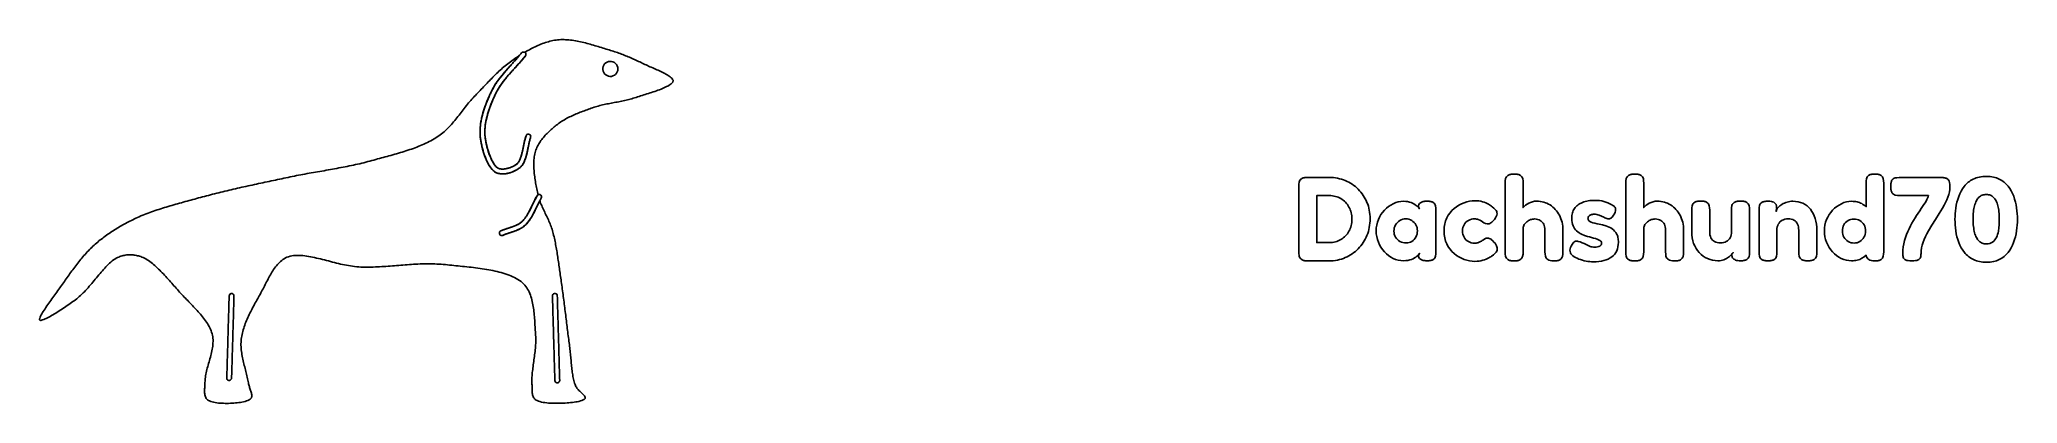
# Model space of a CAD drawing. Header units: millimetres. Extents: x -68 to 76, y -13 to 13.
import ezdxf

# ---------------------------------------------------------------- set-up
doc = ezdxf.new("R2010")
doc.units = ezdxf.units.MM
for name, color, linetype in [('DOG_DETAIL', 2, 'CONTINUOUS'), ('DOG_SILHOUETTE', 1, 'CONTINUOUS'), ('TEXT', 3, 'CONTINUOUS')]:
    doc.layers.add(name, color=color, linetype=linetype)

msp = doc.modelspace()

# ---------------------------------------------------------------- linework, layer by layer
at = {"layer": 'DOG_DETAIL'}
for points in [[(-32.63293, 11.85516), (-32.60248, 11.90816), (-32.592, 11.96838), (-32.60274, 12.02855), (-32.63342, 12.08142), (-32.68033, 12.12061), (-32.73781, 12.14139), (-32.79894, 12.14126), (-32.85633, 12.12023), (-32.90307, 12.08084), (-32.95212, 12.02035), (-33.00158, 11.96018), (-33.05145, 11.90034), (-33.10172, 11.8408), (-33.15239, 11.78156), (-33.20344, 11.72259), (-33.25485, 11.66387), (-33.30658, 11.60536), (-33.35862, 11.547), (-33.41092, 11.48876), (-33.46345, 11.43058), (-33.51615, 11.37243), (-33.56899, 11.31428), (-33.62194, 11.2561), (-33.67494, 11.19788), (-33.72795, 11.1396), (-33.78094, 11.08125), (-33.83387, 11.02279), (-33.8867, 10.96421), (-33.93939, 10.90548), (-33.99191, 10.84657), (-34.04421, 10.78745), (-34.09625, 10.7281), (-34.14798, 10.66848), (-34.19936, 10.60856), (-34.25035, 10.54833), (-34.30088, 10.48775), (-34.35094, 10.4268), (-34.40047, 10.36546), (-34.44945, 10.30372), (-34.49785, 10.24154), (-34.54562, 10.17892), (-34.59271, 10.11581), (-34.63908, 10.0522), (-34.68463, 9.98805), (-34.7293, 9.92331), (-34.77301, 9.85797), (-34.81569, 9.792), (-34.85729, 9.72541), (-34.89778, 9.65824), (-34.93715, 9.59053), (-34.97542, 9.52232), (-35.01265, 9.45369), (-35.0489, 9.38468), (-35.08428, 9.3153), (-35.1189, 9.24557), (-35.15289, 9.17548), (-35.18638, 9.105), (-35.21945, 9.03411), (-35.25217, 8.9628), (-35.28455, 8.89106), (-35.31657, 8.81891), (-35.34818, 8.74636), (-35.37932, 8.67342), (-35.40992, 8.60013), (-35.43993, 8.52649), (-35.46934, 8.45254), (-35.49811, 8.37827), (-35.52624, 8.3037), (-35.55372, 8.22886), (-35.58054, 8.15374), (-35.60668, 8.07838), (-35.63211, 8.00279), (-35.6568, 7.92699), (-35.68071, 7.851), (-35.70381, 7.77484), (-35.72606, 7.69851), (-35.74743, 7.62203), (-35.76788, 7.5454), (-35.78738, 7.46864), (-35.8059, 7.39177), (-35.82341, 7.3148), (-35.83988, 7.23776), (-35.85527, 7.16071), (-35.86954, 7.08366), (-35.88266, 7.00665), (-35.89458, 6.9297), (-35.90525, 6.8528), (-35.91461, 6.77592), (-35.92261, 6.69907), (-35.92919, 6.62223), (-35.9343, 6.54544), (-35.93788, 6.46878), (-35.93991, 6.3924), (-35.94036, 6.31644), (-35.93922, 6.24104), (-35.93652, 6.16626), (-35.93227, 6.0921), (-35.92653, 6.01839), (-35.91937, 5.94488), (-35.91088, 5.87128), (-35.90112, 5.79732), (-35.89018, 5.7228), (-35.87811, 5.64762), (-35.86496, 5.57185), (-35.85074, 5.49561), (-35.83549, 5.4191), (-35.8192, 5.34251), (-35.8019, 5.26598), (-35.78358, 5.18961), (-35.76426, 5.11346), (-35.74395, 5.03753), (-35.72266, 4.96185), (-35.7004, 4.88644), (-35.67721, 4.81134), (-35.65309, 4.73663), (-35.62806, 4.66239), (-35.60212, 4.58874), (-35.57527, 4.51575), (-35.54746, 4.44353), (-35.51866, 4.37213), (-35.48881, 4.30162), (-35.45786, 4.23206), (-35.42579, 4.16355), (-35.39259, 4.09618), (-35.35831, 4.03009), (-35.32299, 3.96542), (-35.28666, 3.90235), (-35.24928, 3.84101), (-35.21072, 3.78152), (-35.17071, 3.72398), (-35.12896, 3.66847), (-35.08518, 3.61513), (-35.03919, 3.56422), (-34.99107, 3.51614), (-34.94114, 3.47148), (-34.88993, 3.43092), (-34.83803, 3.39506), (-34.78592, 3.36431), (-34.73386, 3.3387), (-34.68177, 3.31786), (-34.62942, 3.30113), (-34.57648, 3.28778), (-34.52271, 3.27718), (-34.46809, 3.26899), (-34.41272, 3.26307), (-34.35683, 3.25942), (-34.30063, 3.25806), (-34.24428, 3.25895), (-34.18786, 3.26196), (-34.13138, 3.26692), (-34.07487, 3.27368), (-34.01836, 3.2821), (-33.96189, 3.29213), (-33.90556, 3.30373), (-33.84944, 3.31688), (-33.79363, 3.33153), (-33.73819, 3.34763), (-33.68321, 3.36508), (-33.62873, 3.38383), (-33.57483, 3.40384), (-33.52154, 3.42514), (-33.46891, 3.44778), (-33.41702, 3.4718), (-33.36594, 3.4972), (-33.31579, 3.52386), (-33.26671, 3.5516), (-33.21883, 3.5803), (-33.17222, 3.60995), (-33.12684, 3.64081), (-33.08259, 3.67337), (-33.03933, 3.70828), (-32.99701, 3.74609), (-32.95572, 3.78714), (-32.91571, 3.83141), (-32.87739, 3.87862), (-32.84116, 3.92831), (-32.80732, 3.98003), (-32.77597, 4.03337), (-32.747, 4.0881), (-32.72016, 4.14406), (-32.69513, 4.20115), (-32.67165, 4.2593), (-32.6495, 4.3184), (-32.62857, 4.37838), (-32.60878, 4.43911), (-32.59006, 4.50049), (-32.57236, 4.56243), (-32.55557, 4.62486), (-32.53958, 4.68769), (-32.52427, 4.75087), (-32.50952, 4.81434), (-32.49524, 4.87805), (-32.48132, 4.94194), (-32.46768, 5.00594), (-32.45426, 5.06999), (-32.44099, 5.13402), (-32.42782, 5.19795), (-32.41467, 5.26171), (-32.40149, 5.32522), (-32.3882, 5.38839), (-32.37469, 5.45118), (-32.36087, 5.51353), (-32.34661, 5.57539), (-32.33179, 5.63675), (-32.31632, 5.69757), (-32.30013, 5.75786), (-32.28316, 5.81758), (-32.26541, 5.87676), (-32.24685, 5.93537), (-32.24042, 5.99615), (-32.25517, 6.05547), (-32.28931, 6.10617), (-32.33873, 6.14213), (-32.39748, 6.15902), (-32.45846, 6.1548), (-32.51431, 6.12998), (-32.55831, 6.08755), (-32.58515, 6.03263), (-32.60313, 5.9758), (-32.62045, 5.91823), (-32.63711, 5.85993), (-32.65312, 5.80092), (-32.6685, 5.74126), (-32.68329, 5.68101), (-32.69754, 5.62029), (-32.71132, 5.55924), (-32.72471, 5.49796), (-32.73779, 5.4366), (-32.75063, 5.37524), (-32.76331, 5.31395), (-32.77591, 5.25276), (-32.78851, 5.1917), (-32.80115, 5.13081), (-32.81389, 5.07013), (-32.8268, 5.00974), (-32.83991, 4.94971), (-32.85328, 4.89012), (-32.86699, 4.83107), (-32.88114, 4.77263), (-32.89582, 4.71484), (-32.91116, 4.65777), (-32.92724, 4.60151), (-32.94413, 4.54614), (-32.96184, 4.49184), (-32.98034, 4.43879), (-32.99964, 4.38716), (-33.01978, 4.33713), (-33.04095, 4.28881), (-33.06341, 4.24224), (-33.08746, 4.19747), (-33.11335, 4.15459), (-33.14112, 4.11378), (-33.17058, 4.07539), (-33.20136, 4.03981), (-33.23309, 4.00728), (-33.26559, 3.97776), (-33.29898, 3.95077), (-33.33366, 3.9255), (-33.37007, 3.90111), (-33.40849, 3.87699), (-33.44891, 3.85298), (-33.49108, 3.82929), (-33.53456, 3.80634), (-33.57899, 3.78451), (-33.62408, 3.764), (-33.66971, 3.74479), (-33.71588, 3.72678), (-33.76258, 3.70985), (-33.80984, 3.69397), (-33.85761, 3.67923), (-33.90582, 3.66576), (-33.95431, 3.65368), (-34.00288, 3.64304), (-34.05126, 3.6338), (-34.09924, 3.6259), (-34.14667, 3.61935), (-34.19359, 3.61429), (-34.24019, 3.61099), (-34.28663, 3.60977), (-34.33288, 3.61077), (-34.37844, 3.61388), (-34.42235, 3.61865), (-34.46359, 3.62458), (-34.50162, 3.63153), (-34.53684, 3.63998), (-34.57067, 3.65115), (-34.60495, 3.6665), (-34.64109, 3.68722), (-34.67942, 3.71369), (-34.71928, 3.74556), (-34.75946, 3.78203), (-34.79873, 3.8222), (-34.83634, 3.86536), (-34.87215, 3.91112), (-34.90643, 3.95931), (-34.93964, 4.00989), (-34.97224, 4.06282), (-35.00445, 4.118), (-35.03629, 4.17523), (-35.06761, 4.23428), (-35.09822, 4.29488), (-35.12791, 4.35681), (-35.15658, 4.4199), (-35.1842, 4.48403), (-35.21084, 4.54912), (-35.23656, 4.61513), (-35.26147, 4.68199), (-35.28563, 4.74964), (-35.30905, 4.81797), (-35.33172, 4.88687), (-35.35361, 4.95622), (-35.37468, 5.02592), (-35.39487, 5.09591), (-35.41416, 5.16613), (-35.43254, 5.23658), (-35.45, 5.30726), (-35.46652, 5.37814), (-35.48212, 5.44914), (-35.4968, 5.52013), (-35.51052, 5.59091), (-35.52329, 5.66126), (-35.53508, 5.73095), (-35.54584, 5.79985), (-35.55553, 5.86793), (-35.56409, 5.93531), (-35.57146, 6.00222), (-35.57758, 6.06897), (-35.58237, 6.13587), (-35.58579, 6.20319), (-35.5878, 6.27108), (-35.58838, 6.33955), (-35.58752, 6.40856), (-35.58523, 6.478), (-35.58153, 6.54774), (-35.57645, 6.61769), (-35.57004, 6.6878), (-35.56234, 6.75805), (-35.55339, 6.82845), (-35.54326, 6.89902), (-35.53199, 6.96977), (-35.51962, 7.04069), (-35.50619, 7.11177), (-35.49174, 7.18295), (-35.47629, 7.2542), (-35.45988, 7.32549), (-35.44254, 7.39676), (-35.42429, 7.46801), (-35.40515, 7.5392), (-35.38517, 7.61034), (-35.36436, 7.6814), (-35.34276, 7.75238), (-35.32041, 7.82326), (-35.29733, 7.89402), (-35.27356, 7.96464), (-35.24913, 8.03509), (-35.22407, 8.10536), (-35.19839, 8.17542), (-35.17211, 8.24526), (-35.14522, 8.31487), (-35.11774, 8.38425), (-35.08967, 8.45338), (-35.06104, 8.52225), (-35.0319, 8.59083), (-35.0023, 8.65909), (-34.97232, 8.72699), (-34.942, 8.7945), (-34.91139, 8.86158), (-34.8805, 8.9282), (-34.84932, 8.99435), (-34.81777, 9.06003), (-34.78576, 9.12524), (-34.7532, 9.18996), (-34.71997, 9.25422), (-34.68597, 9.31799), (-34.65111, 9.38128), (-34.61532, 9.44405), (-34.57855, 9.50629), (-34.54077, 9.568), (-34.50198, 9.62916), (-34.46218, 9.68981), (-34.42142, 9.74995), (-34.37975, 9.80964), (-34.33723, 9.86892), (-34.29392, 9.92782), (-34.24988, 9.98639), (-34.20515, 10.04464), (-34.15979, 10.10259), (-34.11382, 10.16027), (-34.06727, 10.21767), (-34.02019, 10.27481), (-33.9726, 10.3317), (-33.92453, 10.38837), (-33.87604, 10.44483), (-33.82715, 10.50112), (-33.7779, 10.55725), (-33.72834, 10.61326), (-33.67851, 10.66916), (-33.62845, 10.72497), (-33.57819, 10.78072), (-33.52777, 10.83643), (-33.47723, 10.89211), (-33.42659, 10.94779), (-33.37589, 11.00349), (-33.32515, 11.05923), (-33.2744, 11.11505), (-33.22366, 11.17096), (-33.17299, 11.22699), (-33.12242, 11.28316), (-33.072, 11.33949), (-33.02179, 11.39599), (-32.97185, 11.45267), (-32.92223, 11.50955), (-32.87297, 11.56663), (-32.8241, 11.62391), (-32.77566, 11.68141), (-32.72764, 11.73911), (-32.68007, 11.79703)], [(-25.882, 10.912), (-25.89326, 11.02271), (-25.92657, 11.1289), (-25.98058, 11.2262), (-26.05307, 11.31064), (-26.14107, 11.37875), (-26.24098, 11.42776), (-26.34871, 11.45566), (-26.45986, 11.46129), (-26.56986, 11.44444), (-26.67422, 11.40579), (-26.76866, 11.34693), (-26.84932, 11.27025), (-26.91289, 11.17892), (-26.95678, 11.07665), (-26.97918, 10.96764), (-26.97918, 10.85636), (-26.95678, 10.74735), (-26.91289, 10.64508), (-26.84932, 10.55375), (-26.76866, 10.47707), (-26.67422, 10.41821), (-26.56986, 10.37956), (-26.45986, 10.36271), (-26.34871, 10.36834), (-26.24098, 10.39624), (-26.14107, 10.44525), (-26.05307, 10.51336), (-25.98058, 10.5978), (-25.92657, 10.6951), (-25.89326, 10.80129)], [(-31.46993, 1.49892), (-31.45012, 1.55675), (-31.45129, 1.61786), (-31.47328, 1.67489), (-31.51346, 1.72096), (-31.56697, 1.7505), (-31.62735, 1.75997), (-31.68734, 1.74821), (-31.73968, 1.71664), (-31.77807, 1.66908), (-31.80508, 1.62235), (-31.83179, 1.57513), (-31.8582, 1.52741), (-31.88432, 1.47922), (-31.91015, 1.43058), (-31.9357, 1.38152), (-31.96097, 1.3321), (-31.98599, 1.28239), (-32.01077, 1.23248), (-32.03533, 1.18245), (-32.05971, 1.13236), (-32.08394, 1.08226), (-32.10806, 1.03221), (-32.13209, 0.98222), (-32.15609, 0.93231), (-32.18008, 0.88251), (-32.2041, 0.83284), (-32.22816, 0.78334), (-32.25228, 0.73407), (-32.27649, 0.68508), (-32.30081, 0.63641), (-32.32527, 0.58811), (-32.34993, 0.54022), (-32.37483, 0.49275), (-32.40004, 0.44572), (-32.42559, 0.39916), (-32.45151, 0.35314), (-32.47779, 0.30771), (-32.50442, 0.26299), (-32.53134, 0.21909), (-32.55855, 0.17608), (-32.58609, 0.13403), (-32.61404, 0.09293), (-32.64257, 0.05273), (-32.67185, 0.01337), (-32.70202, -0.0252), (-32.73312, -0.06291), (-32.76507, -0.09961), (-32.79761, -0.13501), (-32.83044, -0.16875), (-32.86324, -0.20052), (-32.89582, -0.23015), (-32.92816, -0.25764), (-32.96044, -0.28325), (-32.99298, -0.30736), (-33.02612, -0.33039), (-33.06014, -0.35269), (-33.09515, -0.37446), (-33.13112, -0.39572), (-33.16792, -0.41641), (-33.20538, -0.43642), (-33.24333, -0.45566), (-33.28171, -0.47413), (-33.32049, -0.49187), (-33.3597, -0.50899), (-33.39936, -0.52559), (-33.4395, -0.54178), (-33.4801, -0.5576), (-33.52113, -0.57309), (-33.56254, -0.58827), (-33.60427, -0.60316), (-33.64628, -0.61779), (-33.68852, -0.63221), (-33.73097, -0.64645), (-33.7736, -0.66059), (-33.81641, -0.67468), (-33.85939, -0.68878), (-33.90253, -0.70294), (-33.94583, -0.7172), (-33.98927, -0.73162), (-34.03282, -0.74624), (-34.07641, -0.76109), (-34.11996, -0.77624), (-34.1634, -0.79171), (-34.20664, -0.80754), (-34.24961, -0.82377), (-34.29226, -0.8404), (-34.33455, -0.85746), (-34.37648, -0.87494), (-34.41803, -0.89286), (-34.46985, -0.92528), (-34.50745, -0.97347), (-34.5263, -1.03161), (-34.52413, -1.0927), (-34.5012, -1.14936), (-34.46027, -1.19476), (-34.40629, -1.22342), (-34.34575, -1.23189), (-34.28597, -1.21914), (-34.24424, -1.20116), (-34.2024, -1.18371), (-34.16045, -1.16682), (-34.11836, -1.15044), (-34.07614, -1.13456), (-34.03375, -1.11913), (-33.99117, -1.10406), (-33.94837, -1.08928), (-33.90531, -1.07471), (-33.86199, -1.06025), (-33.81842, -1.04584), (-33.77463, -1.03145), (-33.73066, -1.01702), (-33.68656, -1.00253), (-33.64236, -0.98793), (-33.5981, -0.97316), (-33.55379, -0.95818), (-33.50946, -0.9429), (-33.4651, -0.92728), (-33.42076, -0.91126), (-33.37647, -0.8948), (-33.33228, -0.87786), (-33.28822, -0.8604), (-33.24433, -0.84236), (-33.20063, -0.82368), (-33.15712, -0.80427), (-33.1138, -0.78403), (-33.07068, -0.76288), (-33.0278, -0.74077), (-32.98524, -0.71768), (-32.94312, -0.69366), (-32.90156, -0.66874), (-32.86066, -0.64293), (-32.82043, -0.61616), (-32.78083, -0.58826), (-32.74171, -0.55899), (-32.7029, -0.52805), (-32.66424, -0.49521), (-32.62568, -0.46033), (-32.58728, -0.42343), (-32.54922, -0.38469), (-32.51173, -0.34438), (-32.47508, -0.30281), (-32.43946, -0.26026), (-32.40497, -0.21692), (-32.37161, -0.1729), (-32.33926, -0.12823), (-32.30781, -0.08288), (-32.2771, -0.03684), (-32.24701, 0.0099), (-32.21749, 0.05731), (-32.1885, 0.10532), (-32.16003, 0.15385), (-32.13209, 0.20283), (-32.10466, 0.25219), (-32.07772, 0.30187), (-32.05122, 0.35183), (-32.02512, 0.40204), (-31.99936, 0.45247), (-31.97388, 0.50311), (-31.94864, 0.55391), (-31.9236, 0.60484), (-31.89872, 0.65586), (-31.87398, 0.70693), (-31.84934, 0.758), (-31.8248, 0.80902), (-31.80031, 0.85995), (-31.77586, 0.91075), (-31.75142, 0.96136), (-31.72696, 1.01176), (-31.70242, 1.0619), (-31.67775, 1.11176), (-31.6529, 1.16132), (-31.6278, 1.21057), (-31.60241, 1.25949), (-31.57668, 1.30806), (-31.55058, 1.3563), (-31.52409, 1.40419), (-31.49721, 1.45173)], [(-53.88808, -5.63717), (-53.89692, -5.57669), (-53.92591, -5.52288), (-53.97156, -5.48223), (-54.02836, -5.45965), (-54.08945, -5.45785), (-54.14748, -5.47706), (-54.19544, -5.51495), (-54.22754, -5.56697), (-54.23992, -5.62683), (-54.24432, -5.77643), (-54.24872, -5.92603), (-54.25312, -6.07563), (-54.25752, -6.22523), (-54.26192, -6.37483), (-54.26632, -6.52443), (-54.27072, -6.67403), (-54.27512, -6.82363), (-54.27952, -6.97323), (-54.28392, -7.12283), (-54.28832, -7.27243), (-54.29272, -7.42203), (-54.29712, -7.57163), (-54.30152, -7.72123), (-54.30592, -7.87083), (-54.31032, -8.02043), (-54.31472, -8.17003), (-54.31912, -8.31963), (-54.32352, -8.46923), (-54.32792, -8.61883), (-54.33232, -8.76843), (-54.33672, -8.91803), (-54.34112, -9.06763), (-54.34552, -9.21723), (-54.34992, -9.36683), (-54.35432, -9.51643), (-54.35872, -9.66603), (-54.36312, -9.81563), (-54.36752, -9.96523), (-54.37192, -10.11483), (-54.37632, -10.26443), (-54.38072, -10.41403), (-54.38512, -10.56363), (-54.38952, -10.71323), (-54.39392, -10.86283), (-54.39832, -11.01243), (-54.40272, -11.16203), (-54.40712, -11.31163), (-54.41152, -11.46123), (-54.41592, -11.61083), (-54.40708, -11.67131), (-54.37809, -11.72512), (-54.33244, -11.76577), (-54.27564, -11.78835), (-54.21455, -11.79015), (-54.15652, -11.77094), (-54.10856, -11.73305), (-54.07646, -11.68103), (-54.06408, -11.62117), (-54.05968, -11.47157), (-54.05528, -11.32197), (-54.05088, -11.17237), (-54.04648, -11.02277), (-54.04208, -10.87317), (-54.03768, -10.72357), (-54.03328, -10.57397), (-54.02888, -10.42437), (-54.02448, -10.27477), (-54.02008, -10.12517), (-54.01568, -9.97557), (-54.01128, -9.82597), (-54.00688, -9.67637), (-54.00248, -9.52677), (-53.99808, -9.37717), (-53.99368, -9.22757), (-53.98928, -9.07797), (-53.98488, -8.92837), (-53.98048, -8.77877), (-53.97608, -8.62917), (-53.97168, -8.47957), (-53.96728, -8.32997), (-53.96288, -8.18037), (-53.95848, -8.03077), (-53.95408, -7.88117), (-53.94968, -7.73157), (-53.94528, -7.58197), (-53.94088, -7.43237), (-53.93648, -7.28277), (-53.93208, -7.13317), (-53.92768, -6.98357), (-53.92328, -6.83397), (-53.91888, -6.68437), (-53.91448, -6.53477), (-53.91008, -6.38517), (-53.90568, -6.23557), (-53.90128, -6.08597), (-53.89688, -5.93637), (-53.89248, -5.78677)], [(-30.30407, -5.62697), (-30.3164, -5.56711), (-30.34846, -5.51506), (-30.39639, -5.47713), (-30.4544, -5.45787), (-30.5155, -5.45962), (-30.57232, -5.48215), (-30.618, -5.52277), (-30.64704, -5.57655), (-30.65593, -5.63703), (-30.65153, -5.79103), (-30.64713, -5.94503), (-30.64273, -6.09903), (-30.63833, -6.25303), (-30.63393, -6.40703), (-30.62953, -6.56103), (-30.62513, -6.71503), (-30.62073, -6.86903), (-30.61633, -7.02303), (-30.61193, -7.17703), (-30.60753, -7.33103), (-30.60313, -7.48503), (-30.59873, -7.63903), (-30.59433, -7.79303), (-30.58993, -7.94703), (-30.58553, -8.10103), (-30.58113, -8.25503), (-30.57673, -8.40903), (-30.57233, -8.56303), (-30.56793, -8.71703), (-30.56353, -8.87103), (-30.55913, -9.02503), (-30.55473, -9.17903), (-30.55033, -9.33303), (-30.54593, -9.48703), (-30.54153, -9.64103), (-30.53713, -9.79503), (-30.53273, -9.94903), (-30.52833, -10.10303), (-30.52393, -10.25703), (-30.51953, -10.41103), (-30.51513, -10.56503), (-30.51073, -10.71903), (-30.50633, -10.87303), (-30.50193, -11.02703), (-30.49753, -11.18103), (-30.49313, -11.33503), (-30.48873, -11.48903), (-30.48433, -11.64303), (-30.47993, -11.79703), (-30.4676, -11.85689), (-30.43554, -11.90894), (-30.38761, -11.94687), (-30.3296, -11.96613), (-30.2685, -11.96438), (-30.21168, -11.94185), (-30.166, -11.90123), (-30.13696, -11.84745), (-30.12807, -11.78697), (-30.13247, -11.63297), (-30.13687, -11.47897), (-30.14127, -11.32497), (-30.14567, -11.17097), (-30.15007, -11.01697), (-30.15447, -10.86297), (-30.15887, -10.70897), (-30.16327, -10.55497), (-30.16767, -10.40097), (-30.17207, -10.24697), (-30.17647, -10.09297), (-30.18087, -9.93897), (-30.18527, -9.78497), (-30.18967, -9.63097), (-30.19407, -9.47697), (-30.19847, -9.32297), (-30.20287, -9.16897), (-30.20727, -9.01497), (-30.21167, -8.86097), (-30.21607, -8.70697), (-30.22047, -8.55297), (-30.22487, -8.39897), (-30.22927, -8.24497), (-30.23367, -8.09097), (-30.23807, -7.93697), (-30.24247, -7.78297), (-30.24687, -7.62897), (-30.25127, -7.47497), (-30.25567, -7.32097), (-30.26007, -7.16697), (-30.26447, -7.01297), (-30.26887, -6.85897), (-30.27327, -6.70497), (-30.27767, -6.55097), (-30.28207, -6.39697), (-30.28647, -6.24297), (-30.29087, -6.08897), (-30.29527, -5.93497), (-30.29967, -5.78097)]]:
    msp.add_lwpolyline(points, close=True, dxfattribs=at)
at = {"layer": 'DOG_SILHOUETTE'}
msp.add_lwpolyline([(-31.77807, 1.66908), (-31.74761, 1.70929), (-31.70699, 1.73921), (-31.72974, 1.83599), (-31.75328, 1.94236), (-31.776, 2.05038), (-31.79812, 2.15971), (-31.81975, 2.26994), (-31.84094, 2.38076), (-31.86163, 2.49195), (-31.88171, 2.60345), (-31.90099, 2.71524), (-31.9193, 2.82737), (-31.93645, 2.93985), (-31.95229, 3.05269), (-31.9667, 3.16582), (-31.97956, 3.27916), (-31.99079, 3.39257), (-32.00031, 3.50588), (-32.00801, 3.61891), (-32.01378, 3.73145), (-32.0175, 3.84336), (-32.01898, 3.95453), (-32.01799, 4.06497), (-32.01428, 4.17476), (-32.00754, 4.28398), (-31.99751, 4.39262), (-31.98396, 4.50048), (-31.96676, 4.60704), (-31.94587, 4.71157), (-31.92132, 4.81328), (-31.89317, 4.91155), (-31.86152, 5.00611), (-31.82645, 5.09725), (-31.78803, 5.18566), (-31.74634, 5.27217), (-31.70148, 5.35748), (-31.65358, 5.44195), (-31.60281, 5.52557), (-31.54932, 5.60808), (-31.49334, 5.68917), (-31.43504, 5.76864), (-31.37463, 5.84646), (-31.31229, 5.92272), (-31.24816, 5.99758), (-31.18234, 6.0712), (-31.11488, 6.14367), (-31.04581, 6.21503), (-30.97521, 6.28527), (-30.90324, 6.35436), (-30.83016, 6.42226), (-30.75631, 6.48895), (-30.68197, 6.55444), (-30.60727, 6.61877), (-30.53211, 6.68208), (-30.45608, 6.74453), (-30.37869, 6.80629), (-30.29945, 6.86745), (-30.21806, 6.92796), (-30.13446, 6.98759), (-30.04883, 7.04603), (-29.96143, 7.10293), (-29.87256, 7.15803), (-29.78243, 7.21124), (-29.69116, 7.26263), (-29.59877, 7.31237), (-29.50528, 7.36069), (-29.41074, 7.40778), (-29.31522, 7.45376), (-29.21883, 7.49871), (-29.12168, 7.54264), (-29.02391, 7.58555), (-28.92556, 7.62745), (-28.82668, 7.66838), (-28.7273, 7.70839), (-28.62743, 7.74754), (-28.52716, 7.78595), (-28.42661, 7.82372), (-28.32594, 7.86097), (-28.22533, 7.89781), (-28.12486, 7.93431), (-28.02453, 7.97049), (-27.92424, 8.0063), (-27.82375, 8.04161), (-27.72284, 8.07626), (-27.6213, 8.11007), (-27.51901, 8.14282), (-27.41596, 8.1743), (-27.31219, 8.20433), (-27.20781, 8.23279), (-27.10291, 8.25965), (-26.99758, 8.28497), (-26.89185, 8.30893), (-26.78577, 8.33173), (-26.67936, 8.35363), (-26.57267, 8.37485), (-26.46577, 8.39558), (-26.35874, 8.41597), (-26.25164, 8.43615), (-26.14454, 8.45622), (-26.03745, 8.47628), (-25.93034, 8.49645), (-25.8232, 8.51684), (-25.71602, 8.5376), (-25.60887, 8.55889), (-25.50187, 8.58092), (-25.39526, 8.60391), (-25.28922, 8.62809), (-25.18391, 8.65362), (-25.07932, 8.68064), (-24.97527, 8.70917), (-24.8714, 8.73916), (-24.76727, 8.77049), (-24.6624, 8.80301), (-24.55637, 8.83653), (-24.44883, 8.87088), (-24.33958, 8.90587), (-24.22851, 8.94135), (-24.11569, 8.97718), (-24.00129, 9.01328), (-23.88564, 9.04958), (-23.76914, 9.0861), (-23.65224, 9.12286), (-23.53534, 9.15995), (-23.41876, 9.1975), (-23.30268, 9.23566), (-23.18722, 9.27462), (-23.07247, 9.3145), (-22.95863, 9.3554), (-22.84605, 9.3973), (-22.7353, 9.44006), (-22.62714, 9.48347), (-22.52239, 9.52739), (-22.42171, 9.57186), (-22.32549, 9.61723), (-22.23375, 9.66428), (-22.14648, 9.71404), (-22.06438, 9.76751), (-21.98956, 9.82526), (-21.92623, 9.88713), (-21.88033, 9.95212), (-21.86576, 9.98531), (-21.85748, 10.01869), (-21.85574, 10.05203), (-21.86044, 10.08515), (-21.8874, 10.15001), (-21.93306, 10.2122), (-21.99129, 10.27115), (-22.05759, 10.32688), (-22.12968, 10.37989), (-22.20677, 10.4309), (-22.28865, 10.4806), (-22.37495, 10.52943), (-22.465, 10.57756), (-22.55793, 10.625), (-22.65294, 10.67169), (-22.7494, 10.71762), (-22.84698, 10.76286), (-22.94552, 10.80755), (-23.04491, 10.85184), (-23.14493, 10.89582), (-23.24519, 10.93956), (-23.34515, 10.98304), (-23.44421, 11.02622), (-23.54189, 11.06911), (-23.63794, 11.11178), (-23.73241, 11.1544), (-23.82562, 11.19719), (-23.91803, 11.24037), (-24.01008, 11.28404), (-24.10213, 11.32816), (-24.19437, 11.37255), (-24.28689, 11.41691), (-24.37971, 11.46098), (-24.47282, 11.50454), (-24.56625, 11.54751), (-24.66004, 11.58994), (-24.75422, 11.63189), (-24.84882, 11.67345), (-24.94381, 11.71463), (-25.03916, 11.75538), (-25.13483, 11.79564), (-25.23081, 11.83533), (-25.32714, 11.87442), (-25.42396, 11.91292), (-25.52141, 11.95089), (-25.61958, 11.98839), (-25.71849, 12.02539), (-25.81797, 12.06182), (-25.91776, 12.09751), (-26.01756, 12.13226), (-26.11724, 12.16599), (-26.21692, 12.19873), (-26.31712, 12.23072), (-26.41859, 12.26233), (-26.52212, 12.294), (-26.62835, 12.32614), (-26.73753, 12.35898), (-26.84945, 12.39261), (-26.96355, 12.42693), (-27.0791, 12.46176), (-27.1954, 12.49687), (-27.31189, 12.53203), (-27.42836, 12.56707), (-27.54481, 12.60184), (-27.6614, 12.63626), (-27.77839, 12.67021), (-27.89596, 12.70361), (-28.01421, 12.73634), (-28.13312, 12.76825), (-28.25258, 12.7992), (-28.37245, 12.82904), (-28.49256, 12.85761), (-28.61278, 12.88477), (-28.73303, 12.91038), (-28.85326, 12.9343), (-28.97344, 12.9564), (-29.09357, 12.97651), (-29.21365, 12.99446), (-29.33371, 13.01007), (-29.45372, 13.02313), (-29.57365, 13.03342), (-29.69341, 13.04073), (-29.81284, 13.04485), (-29.93172, 13.0456), (-30.04977, 13.04282), (-30.16674, 13.03641), (-30.28243, 13.02631), (-30.39679, 13.01254), (-30.50987, 12.99521), (-30.62188, 12.97449), (-30.73309, 12.9506), (-30.84373, 12.92375), (-30.95401, 12.89414), (-31.06399, 12.86191), (-31.17365, 12.82718), (-31.28288, 12.79003), (-31.39156, 12.75056), (-31.49958, 12.70885), (-31.6069, 12.66502), (-31.71348, 12.61922), (-31.81937, 12.57159), (-31.9246, 12.52226), (-32.02923, 12.47134), (-32.1333, 12.4189), (-32.23685, 12.36498), (-32.33989, 12.30963), (-32.44242, 12.25292), (-32.54443, 12.19496), (-32.64585, 12.13594), (-32.67609, 12.1181), (-32.63092, 12.07838), (-32.60175, 12.02577), (-32.59201, 11.96641), (-32.60282, 11.90724), (-32.63293, 11.85516), (-32.7621, 11.69763), (-32.88834, 11.54875), (-33.01169, 11.40742), (-33.13207, 11.27242), (-33.36385, 11.01671), (-33.58478, 10.77342), (-33.79704, 10.5355), (-34.00275, 10.29576), (-34.20379, 10.04639), (-34.40146, 9.77876), (-34.4984, 9.6347), (-34.59318, 9.4818), (-34.68547, 9.31891), (-34.77573, 9.14536), (-34.86523, 8.96075), (-34.95545, 8.76468), (-35.04676, 8.55605), (-35.13802, 8.33321), (-35.22722, 8.09664), (-35.30591, 7.86798), (-35.37267, 7.65335), (-35.42831, 7.45262), (-35.4737, 7.26573), (-35.5099, 7.09267), (-35.53792, 6.93341), (-35.55869, 6.78789), (-35.5731, 6.65607), (-35.58214, 6.53792), (-35.58686, 6.43339), (-35.58837, 6.34246), (-35.58768, 6.26507), (-35.58565, 6.19977), (-35.57788, 6.07268), (-35.54859, 5.81851), (-35.50631, 5.56868), (-35.45505, 5.32849), (-35.39707, 5.10374), (-35.3359, 4.89989), (-35.27437, 4.71777), (-35.2179, 4.56692), (-35.16242, 4.43319), (-35.10855, 4.31605), (-35.05742, 4.21475), (-35.01034, 4.12839), (-34.96826, 4.05621), (-34.93181, 3.99764), (-34.90001, 3.94997), (-34.85822, 3.89276), (-34.80281, 3.82666), (-34.73411, 3.7585), (-34.65723, 3.69784), (-34.62355, 3.67661), (-34.59377, 3.66102), (-34.54515, 3.6424), (-34.4578, 3.62366), (-34.37316, 3.61342), (-34.29814, 3.60981), (-34.14948, 3.61901), (-34.00201, 3.64321), (-33.85883, 3.67888), (-33.72806, 3.72224), (-33.60988, 3.77028), (-33.50664, 3.8209), (-33.41993, 3.87006), (-33.3466, 3.91662), (-33.28355, 3.96287), (-33.21234, 4.02811), (-33.1752, 4.06978), (-33.13783, 4.11837), (-33.11707, 4.14883), (-33.09377, 4.18654), (-33.06331, 4.24244), (-33.02706, 4.32003), (-33.00719, 4.36794), (-32.98631, 4.42243), (-32.94272, 4.55065), (-32.86803, 4.82671), (-32.80455, 5.11453), (-32.74284, 5.41255), (-32.67396, 5.71932), (-32.6328, 5.8753), (-32.58515, 6.03263), (-32.55831, 6.08755), (-32.51431, 6.12998), (-32.45846, 6.1548), (-32.39748, 6.15902), (-32.33873, 6.14213), (-32.28931, 6.10617), (-32.25517, 6.05547), (-32.24042, 5.99615), (-32.24685, 5.93537), (-32.3049, 5.74042), (-32.3531, 5.54754), (-32.43373, 5.16923), (-32.51241, 4.80174), (-32.55629, 4.6221), (-32.60681, 4.44536), (-32.66606, 4.27381), (-32.73007, 4.12277), (-32.79953, 3.99277), (-32.87588, 3.88058), (-32.96109, 3.78154), (-33.01318, 3.73118), (-33.07613, 3.67837), (-33.15268, 3.62296), (-33.24517, 3.56431), (-33.34691, 3.50711), (-33.44658, 3.4579), (-33.53671, 3.41891), (-33.6239, 3.38556), (-33.78751, 3.33323), (-33.86316, 3.31352), (-33.93415, 3.29765), (-34.00003, 3.28519), (-34.06033, 3.27569), (-34.12132, 3.268), (-34.19044, 3.26178), (-34.26662, 3.25834), (-34.34878, 3.25908), (-34.43578, 3.26525), (-34.52646, 3.27784), (-34.61155, 3.29626), (-34.68672, 3.31965), (-34.7539, 3.34797), (-34.81515, 3.38091), (-34.87319, 3.41877), (-34.93136, 3.46333), (-34.9898, 3.51494), (-35.04834, 3.57395), (-35.16255, 3.71276), (-35.26172, 3.86102), (-35.34353, 4.00263), (-35.37743, 4.06653), (-35.40628, 4.12353), (-35.4527, 4.22079), (-35.53325, 4.40786), (-35.60966, 4.60981), (-35.6814, 4.82467), (-35.74753, 5.05064), (-35.80655, 5.2861), (-35.85714, 5.52927), (-35.89855, 5.77909), (-35.92834, 6.03976), (-35.93688, 6.17416), (-35.94034, 6.31342), (-35.93825, 6.4582), (-35.93016, 6.60919), (-35.9156, 6.7671), (-35.89415, 6.93264), (-35.86541, 7.10656), (-35.82891, 7.28961), (-35.73439, 7.66912), (-35.61974, 8.03985), (-35.49198, 8.39425), (-35.42512, 8.56306), (-35.35734, 8.72507), (-35.28459, 8.89098), (-35.21339, 9.04718), (-35.14468, 9.19256), (-35.07899, 9.32579), (-35.01698, 9.44556), (-34.95964, 9.55074), (-34.8489, 9.73904), (-34.73275, 9.91824), (-34.61177, 10.08987), (-34.35854, 10.41745), (-34.05924, 10.77037), (-33.74387, 11.12209), (-33.41357, 11.48582), (-33.24355, 11.67672), (-33.07135, 11.87667), (-33.1432, 11.83132), (-33.24109, 11.76868), (-33.33879, 11.70503), (-33.43642, 11.64006), (-33.53404, 11.57351), (-33.63154, 11.50523), (-33.72873, 11.43516), (-33.82534, 11.36331), (-33.92112, 11.28976), (-34.01585, 11.21461), (-34.10943, 11.13797), (-34.20186, 11.05993), (-34.29326, 10.98058), (-34.38377, 10.9), (-34.47355, 10.81828), (-34.56274, 10.73551), (-34.65141, 10.65179), (-34.73961, 10.56723), (-34.82735, 10.48193), (-34.91463, 10.39597), (-35.00146, 10.30941), (-35.08785, 10.22229), (-35.17383, 10.13463), (-35.25945, 10.04646), (-35.34477, 9.95783), (-35.42986, 9.86883), (-35.5148, 9.7796), (-35.59969, 9.69032), (-35.68461, 9.60119), (-35.76963, 9.51235), (-35.85479, 9.42389), (-35.94011, 9.33577), (-36.02555, 9.24783), (-36.11106, 9.15984), (-36.19652, 9.0715), (-36.28178, 8.98253), (-36.36667, 8.89267), (-36.45097, 8.80175), (-36.53446, 8.70966), (-36.61694, 8.61637), (-36.69826, 8.52191), (-36.77837, 8.42635), (-36.85731, 8.32978), (-36.93524, 8.23236), (-37.01238, 8.13422), (-37.08898, 8.03556), (-37.16531, 7.93652), (-37.24156, 7.8373), (-37.31789, 7.73804), (-37.39441, 7.63892), (-37.4712, 7.54005), (-37.54837, 7.44158), (-37.62603, 7.3436), (-37.70436, 7.24621), (-37.78359, 7.14948), (-37.86395, 7.0535), (-37.94564, 6.95839), (-38.02882, 6.86431), (-38.11354, 6.77148), (-38.19978, 6.68016), (-38.2875, 6.59065), (-38.37666, 6.50322), (-38.46733, 6.41806), (-38.55972, 6.33525), (-38.65423, 6.25476), (-38.75138, 6.17643), (-38.85171, 6.10004), (-38.95567, 6.02539), (-39.06353, 5.95232), (-39.17528, 5.88077), (-39.29061, 5.8108), (-39.40902, 5.74255), (-39.52987, 5.67618), (-39.65255, 5.61186), (-39.77653, 5.54971), (-39.90149, 5.48974), (-40.02727, 5.4319), (-40.1539, 5.37605), (-40.28147, 5.32201), (-40.41013, 5.2696), (-40.53998, 5.21864), (-40.67103, 5.16899), (-40.80323, 5.12053), (-40.93643, 5.07322), (-41.07048, 5.02699), (-41.20521, 4.98181), (-41.34051, 4.93763), (-41.47629, 4.89442), (-41.61258, 4.85209), (-41.74941, 4.81057), (-41.88682, 4.76978), (-42.02485, 4.72962), (-42.16345, 4.68999), (-42.30252, 4.65082), (-42.44186, 4.61203), (-42.58123, 4.57354), (-42.72039, 4.53529), (-42.85918, 4.49721), (-42.99752, 4.45923), (-43.13553, 4.42128), (-43.27345, 4.3833), (-43.41171, 4.34523), (-43.55076, 4.30703), (-43.69106, 4.26867), (-43.83299, 4.2302), (-43.97678, 4.19168), (-44.12245, 4.15324), (-44.26986, 4.11507), (-44.41873, 4.07736), (-44.56872, 4.04031), (-44.71945, 4.00409), (-44.87061, 3.96884), (-45.02195, 3.93462), (-45.17337, 3.90144), (-45.32484, 3.86923), (-45.47643, 3.83788), (-45.62822, 3.80727), (-45.78033, 3.77726), (-45.93284, 3.74772), (-46.0858, 3.71857), (-46.23921, 3.68974), (-46.39303, 3.66118), (-46.54717, 3.63287), (-46.70158, 3.6048), (-46.85615, 3.57696), (-47.01082, 3.54935), (-47.16555, 3.52194), (-47.32032, 3.49469), (-47.47511, 3.46757), (-47.62993, 3.44052), (-47.78479, 3.41349), (-47.93969, 3.38642), (-48.0946, 3.35925), (-48.24951, 3.33191), (-48.40437, 3.30434), (-48.55914, 3.27649), (-48.71376, 3.24829), (-48.86819, 3.2197), (-49.02239, 3.19068), (-49.17636, 3.16122), (-49.3301, 3.13129), (-49.48363, 3.1009), (-49.63698, 3.07007), (-49.79019, 3.0388), (-49.94332, 3.00715), (-50.09642, 2.97515), (-50.24954, 2.94286), (-50.40271, 2.91034), (-50.55597, 2.87765), (-50.70936, 2.84485), (-50.86289, 2.81199), (-51.01658, 2.77913), (-51.17041, 2.7463), (-51.32437, 2.71349), (-51.47844, 2.68072), (-51.63257, 2.64797), (-51.78673, 2.6152), (-51.94089, 2.58239), (-52.09501, 2.5495), (-52.24909, 2.5165), (-52.40311, 2.48335), (-52.55709, 2.45004), (-52.71105, 2.41654), (-52.86497, 2.38285), (-53.01886, 2.34896), (-53.17271, 2.31487), (-53.32646, 2.28059), (-53.48005, 2.24612), (-53.6334, 2.21149), (-53.78642, 2.17671), (-53.93907, 2.14177), (-54.09129, 2.10667), (-54.2431, 2.07138), (-54.39456, 2.03585), (-54.54576, 2.00001), (-54.69683, 1.96379), (-54.84789, 1.92712), (-54.99901, 1.88993), (-55.15018, 1.85223), (-55.30129, 1.81401), (-55.45212, 1.77536), (-55.60233, 1.73639), (-55.75155, 1.69725), (-55.89941, 1.65809), (-56.04561, 1.61905), (-56.18996, 1.58024), (-56.33248, 1.54172), (-56.47335, 1.5035), (-56.61293, 1.46553), (-56.75165, 1.42774), (-56.88998, 1.39003), (-57.02832, 1.35232), (-57.16694, 1.31452), (-57.30597, 1.27659), (-57.44534, 1.23849), (-57.58491, 1.20022), (-57.72448, 1.16178), (-57.86381, 1.12316), (-58.00273, 1.08433), (-58.14116, 1.04526), (-58.27909, 1.00588), (-58.41658, 0.96611), (-58.5537, 0.92589), (-58.69052, 0.88515), (-58.82706, 0.84386), (-58.96325, 0.80202), (-59.09895, 0.75964), (-59.23398, 0.71676), (-59.36818, 0.67341), (-59.5014, 0.62958), (-59.63363, 0.58521), (-59.76494, 0.54016), (-59.89558, 0.49424), (-60.02579, 0.44723), (-60.15582, 0.39893), (-60.28578, 0.34919), (-60.41556, 0.29801), (-60.54477, 0.24551), (-60.67275, 0.19198), (-60.79866, 0.13781), (-60.9217, 0.0834), (-61.04121, 0.02911), (-61.15686, -0.02483), (-61.26875, -0.07837), (-61.37745, -0.13166), (-61.4838, -0.18499), (-61.58872, -0.23866), (-61.69301, -0.293), (-61.79719, -0.34819), (-61.90141, -0.40434), (-62.0055, -0.4614), (-62.10915, -0.51931), (-62.21202, -0.57797), (-62.31384, -0.6373), (-62.41451, -0.69729), (-62.5141, -0.75798), (-62.61273, -0.81942), (-62.71054, -0.88169), (-62.80768, -0.94486), (-62.90418, -1.00897), (-63.00004, -1.07406), (-63.0952, -1.14015), (-63.1896, -1.20722), (-63.2832, -1.27528), (-63.37599, -1.34429), (-63.46799, -1.41423), (-63.55923, -1.4851), (-63.64976, -1.5569), (-63.73961, -1.62968), (-63.82879, -1.70353), (-63.91728, -1.77853), (-64.00507, -1.85481), (-64.09209, -1.93246), (-64.17831, -2.01156), (-64.26364, -2.09212), (-64.34802, -2.17413), (-64.43138, -2.25755), (-64.51368, -2.34231), (-64.5949, -2.42832), (-64.67506, -2.51551), (-64.7542, -2.60378), (-64.83237, -2.69306), (-64.90965, -2.78326), (-64.98611, -2.8743), (-65.06178, -2.96613), (-65.13673, -3.05865), (-65.21096, -3.15183), (-65.28451, -3.24559), (-65.35741, -3.33986), (-65.42967, -3.43458), (-65.50135, -3.52967), (-65.57246, -3.62505), (-65.64307, -3.72065), (-65.71321, -3.81641), (-65.78292, -3.91229), (-65.85225, -4.00824), (-65.92122, -4.10422), (-65.98989, -4.20018), (-66.05828, -4.29606), (-66.12642, -4.39174), (-66.19433, -4.4871), (-66.26207, -4.58203), (-66.32972, -4.67651), (-66.39741, -4.7706), (-66.46534, -4.86456), (-66.53379, -4.95879), (-66.60302, -5.05377), (-66.67327, -5.14996), (-66.74465, -5.24766), (-66.81713, -5.34694), (-66.89047, -5.44757), (-66.96432, -5.54911), (-67.03826, -5.65107), (-67.11191, -5.75299), (-67.185, -5.85461), (-67.25744, -5.95596), (-67.32925, -6.05729), (-67.40051, -6.1589), (-67.47118, -6.26094), (-67.54102, -6.36322), (-67.60948, -6.46502), (-67.67571, -6.56518), (-67.73877, -6.66246), (-67.79792, -6.75596), (-67.85282, -6.8456), (-67.90377, -6.93251), (-67.95143, -7.01872), (-67.99573, -7.1057), (-68.03469, -7.19276), (-68.06314, -7.27534), (-68.0709, -7.31234), (-68.07286, -7.34483), (-68.0681, -7.37167), (-68.056, -7.392), (-68.03644, -7.40539), (-68.00986, -7.41193), (-67.97715, -7.41217), (-67.93952, -7.40696), (-67.85477, -7.38423), (-67.76487, -7.35138), (-67.6748, -7.31318), (-67.58545, -7.27154), (-67.49535, -7.22652), (-67.4024, -7.17752), (-67.3054, -7.1243), (-67.20443, -7.06717), (-67.10043, -7.00687), (-66.99472, -6.94427), (-66.88856, -6.88012), (-66.78271, -6.81487), (-66.67742, -6.74864), (-66.57253, -6.68133), (-66.46775, -6.6128), (-66.36282, -6.543), (-66.25773, -6.47209), (-66.15275, -6.40051), (-66.04841, -6.32882), (-65.94525, -6.25757), (-65.84379, -6.18711), (-65.74429, -6.11749), (-65.6467, -6.0483), (-65.55068, -5.97875), (-65.45577, -5.90788), (-65.36145, -5.83471), (-65.26733, -5.75843), (-65.17326, -5.67856), (-65.07929, -5.59495), (-64.98565, -5.50776), (-64.89264, -5.41729), (-64.80054, -5.32399), (-64.70956, -5.22829), (-64.61979, -5.13059), (-64.53117, -5.03124), (-64.44355, -4.93054), (-64.35673, -4.82875), (-64.27045, -4.7261), (-64.18442, -4.6228), (-64.0984, -4.51904), (-64.01214, -4.41501), (-63.92551, -4.3109), (-63.83843, -4.20696), (-63.75097, -4.10345), (-63.66336, -4.0007), (-63.57589, -3.8991), (-63.48887, -3.79902), (-63.40245, -3.70084), (-63.31657, -3.60487), (-63.23078, -3.51133), (-63.14426, -3.42036), (-63.05594, -3.33207), (-62.96487, -3.24665), (-62.87046, -3.1645), (-62.77289, -3.08635), (-62.6733, -3.01334), (-62.57371, -2.94688), (-62.47647, -2.8884), (-62.38362, -2.83884), (-62.29627, -2.79836), (-62.21404, -2.76597), (-62.13519, -2.73973), (-62.05742, -2.71741), (-61.97885, -2.69734), (-61.89867, -2.67895), (-61.81721, -2.66272), (-61.73529, -2.64949), (-61.6537, -2.63994), (-61.57275, -2.63411), (-61.49235, -2.63169), (-61.41217, -2.63231), (-61.33178, -2.63591), (-61.25086, -2.64273), (-61.16934, -2.65304), (-61.08757, -2.66675), (-61.00633, -2.68331), (-60.92639, -2.70201), (-60.848, -2.72244), (-60.77028, -2.74506), (-60.69129, -2.77116), (-60.60877, -2.80241), (-60.52108, -2.84023), (-60.42795, -2.88526), (-60.33056, -2.93725), (-60.23092, -2.99537), (-60.13123, -3.05852), (-60.03328, -3.12566), (-59.93793, -3.19605), (-59.84513, -3.26928), (-59.75427, -3.34516), (-59.66448, -3.42365), (-59.57495, -3.50469), (-59.4852, -3.58819), (-59.39516, -3.67391), (-59.30501, -3.76159), (-59.21509, -3.85093), (-59.12574, -3.94164), (-59.03717, -4.03345), (-58.94946, -4.12618), (-58.86252, -4.21968), (-58.77619, -4.31383), (-58.69031, -4.40853), (-58.60474, -4.50366), (-58.51945, -4.59909), (-58.43447, -4.69467), (-58.34989, -4.79023), (-58.26581, -4.8856), (-58.1823, -4.98059), (-58.09934, -5.07503), (-58.01684, -5.16875), (-57.93466, -5.26163), (-57.85259, -5.35357), (-57.77042, -5.44455), (-57.68794, -5.53462), (-57.60499, -5.6239), (-57.52143, -5.71261), (-57.43718, -5.80097), (-57.35224, -5.88923), (-57.26665, -5.97757), (-57.18053, -6.06614), (-57.09406, -6.15501), (-57.00746, -6.24419), (-56.92098, -6.33369), (-56.83483, -6.42351), (-56.74924, -6.51368), (-56.66436, -6.60426), (-56.58034, -6.69532), (-56.49733, -6.78697), (-56.41546, -6.8793), (-56.33493, -6.97238), (-56.25597, -7.06629), (-56.17883, -7.16106), (-56.10378, -7.25671), (-56.0311, -7.3533), (-55.96102, -7.45088), (-55.89373, -7.54956), (-55.8294, -7.64944), (-55.76818, -7.75066), (-55.71032, -7.8533), (-55.65617, -7.95738), (-55.60623, -8.06285), (-55.56112, -8.16959), (-55.52152, -8.27741), (-55.48804, -8.38617), (-55.46111, -8.49574), (-55.44089, -8.6061), (-55.42727, -8.71732), (-55.41991, -8.8295), (-55.41832, -8.94273), (-55.42195, -9.05699), (-55.43028, -9.17216), (-55.4428, -9.288), (-55.45905, -9.40421), (-55.4786, -9.52048), (-55.50105, -9.63663), (-55.52598, -9.75259), (-55.55301, -9.86843), (-55.58175, -9.98429), (-55.61187, -10.10024), (-55.64303, -10.21626), (-55.67494, -10.3321), (-55.70735, -10.44733), (-55.73999, -10.56146), (-55.77258, -10.67412), (-55.80478, -10.78523), (-55.83618, -10.89517), (-55.86625, -11.00472), (-55.89446, -11.1148), (-55.92022, -11.22598), (-55.94299, -11.33813), (-55.96234, -11.45001), (-55.97794, -11.55929), (-55.9897, -11.6633), (-55.99787, -11.75987), (-56.00308, -11.84823), (-56.00644, -11.92967), (-56.00928, -12.00706), (-56.01271, -12.08357), (-56.01721, -12.16125), (-56.02244, -12.24039), (-56.02755, -12.31997), (-56.03165, -12.39872), (-56.03427, -12.47588), (-56.03526, -12.55146), (-56.03443, -12.62578), (-56.03113, -12.69912), (-56.02425, -12.77144), (-56.01268, -12.84234), (-55.99601, -12.91111), (-55.97467, -12.97684), (-55.94899, -13.03867), (-55.91788, -13.09612), (-55.87815, -13.14928), (-55.82586, -13.19853), (-55.75838, -13.24412), (-55.6758, -13.28586), (-55.58053, -13.32325), (-55.47615, -13.3557), (-55.36619, -13.38287), (-55.25314, -13.40486), (-55.13822, -13.42218), (-55.02177, -13.43559), (-54.90358, -13.44589), (-54.7833, -13.45372), (-54.66076, -13.45942), (-54.53606, -13.46304), (-54.40958, -13.4644), (-54.28191, -13.46329), (-54.15378, -13.45955), (-54.02604, -13.45321), (-53.89958, -13.44451), (-53.77521, -13.43377), (-53.65354, -13.42127), (-53.53492, -13.40705), (-53.41925, -13.39082), (-53.30604, -13.37183), (-53.19477, -13.34909), (-53.08546, -13.32162), (-52.9792, -13.28882), (-52.87875, -13.25069), (-52.78858, -13.20801), (-52.71363, -13.16198), (-52.65754, -13.11366), (-52.62083, -13.06345), (-52.60016, -13.01086), (-52.59046, -12.95511), (-52.58797, -12.89607), (-52.59147, -12.83453), (-52.6008, -12.77163), (-52.61532, -12.70816), (-52.63355, -12.64438), (-52.65398, -12.58003), (-52.67573, -12.51454), (-52.69848, -12.44738), (-52.72188, -12.37859), (-52.74506, -12.30915), (-52.76677, -12.24041), (-52.7861, -12.17288), (-52.80307, -12.10504), (-52.81875, -12.03345), (-52.83468, -11.95446), (-52.85215, -11.86602), (-52.87182, -11.76866), (-52.89374, -11.66484), (-52.91763, -11.55776), (-52.94303, -11.45026), (-52.96954, -11.34382), (-52.99684, -11.23854), (-53.02466, -11.13363), (-53.05281, -11.02798), (-53.08109, -10.92069), (-53.10929, -10.81143), (-53.13721, -10.7004), (-53.16463, -10.58813), (-53.19133, -10.4752), (-53.21711, -10.3621), (-53.24176, -10.24899), (-53.26507, -10.13583), (-53.28684, -10.02248), (-53.30687, -9.90876), (-53.32494, -9.79466), (-53.34083, -9.68033), (-53.35429, -9.56605), (-53.36507, -9.45215), (-53.3729, -9.33887), (-53.37746, -9.22631), (-53.37847, -9.11433), (-53.37562, -9.00265), (-53.3687, -8.89093), (-53.35759, -8.77887), (-53.34231, -8.66631), (-53.32304, -8.55327), (-53.30008, -8.43992), (-53.27379, -8.3265), (-53.24452, -8.21326), (-53.21257, -8.10039), (-53.17817, -7.98796), (-53.14147, -7.876), (-53.10257, -7.76444), (-53.06157, -7.65325), (-53.01855, -7.54236), (-52.97362, -7.43177), (-52.9269, -7.3215), (-52.87854, -7.2116), (-52.82869, -7.10211), (-52.77751, -6.99307), (-52.72517, -6.88452), (-52.6718, -6.77647), (-52.61757, -6.66893), (-52.56257, -6.56189), (-52.50689, -6.45536), (-52.45058, -6.34931), (-52.39365, -6.24374), (-52.33614, -6.13866), (-52.27811, -6.03409), (-52.21969, -5.93004), (-52.16111, -5.82655), (-52.10267, -5.72367), (-52.0447, -5.62142), (-51.98752, -5.51978), (-51.93135, -5.41864), (-51.8763, -5.31783), (-51.82231, -5.21707), (-51.76921, -5.11605), (-51.71676, -5.01452), (-51.66469, -4.91231), (-51.61273, -4.80939), (-51.56063, -4.70593), (-51.5082, -4.6022), (-51.45526, -4.49851), (-51.40167, -4.39521), (-51.34731, -4.29259), (-51.2921, -4.19086), (-51.23593, -4.09019), (-51.17866, -3.99072), (-51.12007, -3.8926), (-51.05982, -3.79601), (-50.99752, -3.70119), (-50.93274, -3.60839), (-50.86516, -3.51792), (-50.79462, -3.43011), (-50.72121, -3.34531), (-50.64524, -3.2639), (-50.56702, -3.18624), (-50.48667, -3.11272), (-50.4039, -3.04374), (-50.31786, -2.97966), (-50.22727, -2.92087), (-50.13075, -2.8677), (-50.02714, -2.82052), (-49.91587, -2.77963), (-49.79722, -2.74534), (-49.67217, -2.71786), (-49.54214, -2.69736), (-49.4087, -2.68384), (-49.27328, -2.67719), (-49.13692, -2.67706), (-49.00012, -2.68298), (-48.863, -2.69428), (-48.72538, -2.71028), (-48.58695, -2.73024), (-48.44739, -2.75351), (-48.30652, -2.77952), (-48.16433, -2.80783), (-48.02096, -2.83809), (-47.87663, -2.87006), (-47.73161, -2.90352), (-47.58612, -2.93829), (-47.44036, -2.97418), (-47.29437, -3.01098), (-47.14816, -3.04844), (-47.00166, -3.08631), (-46.85479, -3.12432), (-46.7075, -3.16218), (-46.55979, -3.19961), (-46.41174, -3.23632), (-46.26351, -3.27202), (-46.11529, -3.30642), (-45.96729, -3.33925), (-45.81967, -3.37025), (-45.67252, -3.39914), (-45.52581, -3.42569), (-45.37938, -3.44965), (-45.23297, -3.47083), (-45.08625, -3.48907), (-44.93889, -3.50425), (-44.79061, -3.51634), (-44.64123, -3.52538), (-44.49067, -3.5315), (-44.33901, -3.53494), (-44.18642, -3.53595), (-44.03312, -3.53486), (-43.87935, -3.53198), (-43.72533, -3.52759), (-43.57125, -3.52195), (-43.41718, -3.51521), (-43.26316, -3.50752), (-43.10914, -3.49895), (-42.95507, -3.48955), (-42.80088, -3.47938), (-42.6465, -3.46851), (-42.4919, -3.45702), (-42.33707, -3.44502), (-42.18205, -3.43267), (-42.02687, -3.4201), (-41.87159, -3.40748), (-41.71626, -3.39496), (-41.56092, -3.38266), (-41.40558, -3.3707), (-41.25027, -3.35915), (-41.09497, -3.34809), (-40.93967, -3.3376), (-40.78437, -3.32776), (-40.62906, -3.31868), (-40.47377, -3.3105), (-40.31853, -3.30342), (-40.16338, -3.29763), (-40.0084, -3.29337), (-39.85362, -3.29082), (-39.69911, -3.29017), (-39.54488, -3.29154), (-39.39095, -3.29496), (-39.2373, -3.30043), (-39.08388, -3.30782), (-38.93061, -3.317), (-38.7774, -3.32778), (-38.62414, -3.33994), (-38.4707, -3.35324), (-38.31693, -3.36746), (-38.16267, -3.38239), (-38.00779, -3.39783), (-37.85217, -3.41361), (-37.69571, -3.42959), (-37.53838, -3.4457), (-37.38018, -3.46188), (-37.22121, -3.47817), (-37.06159, -3.49464), (-36.90151, -3.51139), (-36.74115, -3.52857), (-36.58072, -3.54634), (-36.42038, -3.56488), (-36.26029, -3.58436), (-36.10054, -3.60494), (-35.94119, -3.62678), (-35.78231, -3.65), (-35.62394, -3.67474), (-35.46615, -3.70108), (-35.30907, -3.72909), (-35.15285, -3.75881), (-34.99775, -3.79028), (-34.84403, -3.82349), (-34.69197, -3.85849), (-34.54185, -3.89536), (-34.3939, -3.93426), (-34.24826, -3.97543), (-34.10498, -4.01924), (-33.96405, -4.06615), (-33.82543, -4.11666), (-33.68915, -4.17127), (-33.5554, -4.23035), (-33.4246, -4.29415), (-33.29746, -4.36268), (-33.17503, -4.43572), (-33.05853, -4.51286), (-32.94918, -4.59361), (-32.84804, -4.6775), (-32.75575, -4.76417), (-32.67242, -4.85346), (-32.59754, -4.94547), (-32.53012, -5.04046), (-32.46899, -5.13874), (-32.41298, -5.24055), (-32.36118, -5.34595), (-32.31308, -5.45478), (-32.26853, -5.56665), (-32.22756, -5.68106), (-32.19031, -5.79751), (-32.15682, -5.91554), (-32.12699, -6.03482), (-32.10053, -6.15514), (-32.07706, -6.27639), (-32.05618, -6.39851), (-32.03751, -6.52145), (-32.02077, -6.64512), (-32.00578, -6.7694), (-31.99244, -6.89413), (-31.98065, -7.01916), (-31.97029, -7.14431), (-31.96116, -7.26945), (-31.95298, -7.39443), (-31.94539, -7.51917), (-31.93804, -7.64354), (-31.93063, -7.76747), (-31.92299, -7.89083), (-31.9151, -8.01351), (-31.9071, -8.13537), (-31.89927, -8.25634), (-31.89197, -8.37637), (-31.88559, -8.49556), (-31.88054, -8.61411), (-31.87719, -8.73235), (-31.87587, -8.85066), (-31.87681, -8.96939), (-31.88012, -9.08878), (-31.88581, -9.2089), (-31.89371, -9.32964), (-31.90358, -9.45072), (-31.9151, -9.57187), (-31.92795, -9.69282), (-31.94181, -9.81345), (-31.95642, -9.9338), (-31.97159, -10.05402), (-31.98716, -10.17427), (-32.00301, -10.2946), (-32.01903, -10.41487), (-32.03514, -10.53466), (-32.05125, -10.65339), (-32.06722, -10.77049), (-32.08287, -10.88562), (-32.09794, -10.99889), (-32.11204, -11.11097), (-32.12474, -11.22291), (-32.1356, -11.3357), (-32.14421, -11.44972), (-32.15033, -11.56426), (-32.15389, -11.67718), (-32.15504, -11.78535), (-32.15414, -11.88572), (-32.15172, -11.97635), (-32.1485, -12.05753), (-32.1453, -12.13202), (-32.1428, -12.20372), (-32.14127, -12.27588), (-32.14041, -12.34958), (-32.13951, -12.42395), (-32.13778, -12.49746), (-32.13478, -12.56913), (-32.13033, -12.63894), (-32.12408, -12.70731), (-32.11512, -12.77459), (-32.10208, -12.84069), (-32.08387, -12.9051), (-32.06059, -12.96701), (-32.03328, -13.02553), (-32.00222, -13.08003), (-31.96516, -13.1305), (-31.91747, -13.17751), (-31.85453, -13.22167), (-31.77425, -13.26315), (-31.67775, -13.30151), (-31.56838, -13.33598), (-31.45038, -13.36578), (-31.32763, -13.39044), (-31.20266, -13.41), (-31.07666, -13.42499), (-30.94985, -13.43618), (-30.82182, -13.44443), (-30.69195, -13.4505), (-30.55977, -13.45486), (-30.4251, -13.45765), (-30.2881, -13.45876), (-30.14923, -13.45797), (-30.00918, -13.45504), (-29.86892, -13.44983), (-29.72957, -13.4424), (-29.59234, -13.43299), (-29.45833, -13.42189), (-29.32835, -13.40937), (-29.20269, -13.3955), (-29.08101, -13.38005), (-28.96219, -13.36243), (-28.84499, -13.34178), (-28.72883, -13.31717), (-28.61476, -13.2878), (-28.50636, -13.25326), (-28.41027, -13.21368), (-28.36943, -13.19219), (-28.33471, -13.16972), (-28.30689, -13.14642), (-28.28645, -13.12243), (-28.27349, -13.09794), (-28.2676, -13.07311), (-28.27359, -13.02304), (-28.29614, -12.97324), (-28.32851, -12.92407), (-28.36747, -12.8753), (-28.41168, -12.82651), (-28.45995, -12.77746), (-28.51085, -12.72809), (-28.56309, -12.67819), (-28.61589, -12.62719), (-28.66883, -12.57439), (-28.72148, -12.51945), (-28.77292, -12.46278), (-28.8218, -12.40535), (-28.8669, -12.3477), (-28.90767, -12.28894), (-28.94452, -12.22638), (-28.97844, -12.15677), (-29.01034, -12.07788), (-29.04063, -11.98976), (-29.06919, -11.89447), (-29.09564, -11.79498), (-29.11962, -11.69406), (-29.14104, -11.59326), (-29.16011, -11.4928), (-29.17726, -11.392), (-29.19295, -11.2899), (-29.20757, -11.18582), (-29.22137, -11.07966), (-29.23445, -10.97178), (-29.24686, -10.86276), (-29.25862, -10.75314), (-29.26978, -10.64319), (-29.28047, -10.53284), (-29.29084, -10.42186), (-29.30106, -10.31), (-29.31127, -10.19722), (-29.32161, -10.08382), (-29.33216, -9.97034), (-29.34302, -9.85742), (-29.35426, -9.74546), (-29.36597, -9.63447), (-29.37829, -9.52383), (-29.39134, -9.41242), (-29.40526, -9.29888), (-29.42012, -9.182), (-29.43591, -9.06094), (-29.45253, -8.93554), (-29.46978, -8.80624), (-29.48741, -8.67394), (-29.50517, -8.53969), (-29.52283, -8.40452), (-29.54024, -8.26922), (-29.55734, -8.1342), (-29.57415, -7.99949), (-29.59074, -7.86494), (-29.60721, -7.73022), (-29.62368, -7.59501), (-29.64023, -7.45908), (-29.65691, -7.32232), (-29.67373, -7.18478), (-29.69068, -7.0466), (-29.70774, -6.90799), (-29.72487, -6.76916), (-29.74204, -6.63036), (-29.75922, -6.49178), (-29.77641, -6.35359), (-29.79359, -6.21588), (-29.81079, -6.07869), (-29.82803, -5.94201), (-29.84536, -5.80572), (-29.86286, -5.66965), (-29.8806, -5.53362), (-29.89863, -5.39749), (-29.917, -5.26123), (-29.9357, -5.125), (-29.95468, -4.98915), (-29.97383, -4.85428), (-29.993, -4.72107), (-30.01205, -4.59021), (-30.03084, -4.46221), (-30.04925, -4.33729), (-30.06724, -4.21528), (-30.08482, -4.09565), (-30.10205, -3.9776), (-30.11901, -3.86032), (-30.13579, -3.74308), (-30.15245, -3.62546), (-30.16907, -3.50736), (-30.18569, -3.38896), (-30.20234, -3.27057), (-30.21906, -3.1525), (-30.23589, -3.03499), (-30.25289, -2.91808), (-30.27011, -2.80169), (-30.28763, -2.68569), (-30.3055, -2.56994), (-30.32378, -2.45437), (-30.34253, -2.33905), (-30.36181, -2.22411), (-30.38165, -2.1097), (-30.40213, -1.99592), (-30.42329, -1.88274), (-30.44522, -1.76999), (-30.46799, -1.65741), (-30.49169, -1.54477), (-30.51638, -1.43199), (-30.54212, -1.31922), (-30.56893, -1.20693), (-30.59684, -1.09581), (-30.62587, -0.98656), (-30.65608, -0.87974), (-30.68757, -0.77561), (-30.72048, -0.67402), (-30.755, -0.5745), (-30.79126, -0.47643), (-30.82931, -0.37923), (-30.86911, -0.28252), (-30.91049, -0.18617), (-30.95319, -0.0902), (-30.99689, 0.00526), (-31.0413, 0.10011), (-31.08615, 0.19436), (-31.13122, 0.28811), (-31.17633, 0.38153), (-31.2213, 0.47483), (-31.266, 0.56822), (-31.31029, 0.66186), (-31.354, 0.7559), (-31.39694, 0.85044), (-31.43885, 0.94551), (-31.47939, 1.04113), (-31.51822, 1.13725), (-31.55498, 1.2339), (-31.5796, 1.30259), (-31.71452, 1.03724), (-31.84067, 0.77601), (-31.95543, 0.54019), (-32.07168, 0.31316), (-32.18289, 0.11477), (-32.30096, -0.07277), (-32.42731, -0.24523), (-32.5671, -0.40317), (-32.60812, -0.44372), (-32.65607, -0.488), (-32.71267, -0.53604), (-32.77899, -0.58693), (-32.85598, -0.63989), (-32.9444, -0.69441), (-33.04516, -0.74986), (-33.1591, -0.80518), (-33.42698, -0.91354), (-33.70188, -1.00757), (-33.98743, -1.10276), (-34.13501, -1.15685), (-34.28597, -1.21914), (-34.34575, -1.23189), (-34.40629, -1.22342), (-34.46027, -1.19476), (-34.5012, -1.14936), (-34.52413, -1.0927), (-34.5263, -1.03161), (-34.50745, -0.97347), (-34.46985, -0.92528), (-34.41803, -0.89286), (-34.29413, -0.84114), (-34.17255, -0.79502), (-33.93645, -0.71411), (-33.72562, -0.64467), (-33.52242, -0.57356), (-33.34223, -0.50145), (-33.16775, -0.41632), (-33.08388, -0.36757), (-32.99582, -0.3094), (-32.89914, -0.23306), (-32.848, -0.186), (-32.79498, -0.13221), (-32.73576, -0.06602), (-32.67457, 0.00982), (-32.61193, 0.09598), (-32.55062, 0.18847), (-32.43236, 0.38702), (-32.31839, 0.60163), (-32.19257, 0.85666), (-32.06425, 1.123), (-31.92834, 1.39573)], close=True, dxfattribs=at)
at = {"layer": 'TEXT'}
for points in [[(24.00435, -2.98261), (24.04069, -3.00503), (24.08234, -3.02446), (24.12928, -3.0409), (24.18152, -3.05435), (24.23906, -3.06481), (24.3019, -3.07228), (24.37004, -3.07677), (24.44348, -3.07826), (25.9913, -3.07826), (26.15061, -3.07459), (26.30679, -3.06359), (26.45985, -3.04524), (26.60978, -3.01957), (26.75659, -2.98655), (26.90027, -2.9462), (27.04083, -2.89851), (27.17826, -2.84348), (27.31202, -2.782), (27.44158, -2.71495), (27.56692, -2.64232), (27.68804, -2.56413), (27.80496, -2.48037), (27.91766, -2.39103), (28.02615, -2.29613), (28.13043, -2.19565), (28.22975, -2.09008), (28.32337, -1.97989), (28.41128, -1.86508), (28.49348, -1.74565), (28.56997, -1.6216), (28.64076, -1.49293), (28.70584, -1.35965), (28.76522, -1.22174), (28.81821, -1.08009), (28.86413, -0.9356), (28.90299, -0.78825), (28.93478, -0.63804), (28.95951, -0.48499), (28.97717, -0.32908), (28.98777, -0.17031), (28.9913, -0.0087), (28.98777, 0.15068), (28.97717, 0.30707), (28.95951, 0.46046), (28.93478, 0.61087), (28.90299, 0.75829), (28.86413, 0.90272), (28.81821, 1.04416), (28.76522, 1.18261), (28.70584, 1.31739), (28.64076, 1.44783), (28.56997, 1.57391), (28.49348, 1.69565), (28.41128, 1.81304), (28.32337, 1.92609), (28.22975, 2.03478), (28.13043, 2.13913), (28.02622, 2.23845), (27.91793, 2.33207), (27.80557, 2.41997), (27.68913, 2.50217), (27.56861, 2.57867), (27.44402, 2.64946), (27.31535, 2.71454), (27.18261, 2.77391), (27.04647, 2.8269), (26.90761, 2.87283), (26.76603, 2.91169), (26.62174, 2.94348), (26.47473, 2.96821), (26.325, 2.98587), (26.17255, 2.99647), (26.01739, 3), (24.45217, 3), (24.37459, 3.00054), (24.30272, 2.99783), (24.23655, 2.99185), (24.17609, 2.98261), (24.12133, 2.97011), (24.07228, 2.95435), (24.02894, 2.93533), (23.9913, 2.91304), (23.92826, 2.86169), (23.87826, 2.80326), (23.8413, 2.73777), (23.81739, 2.66522), (23.7913, 2.50978), (23.78261, 2.34783), (23.78261, -2.4087), (23.78533, -2.49429), (23.79348, -2.57717), (23.80706, -2.65734), (23.82609, -2.73478), (23.85353, -2.80734), (23.89239, -2.87283), (23.94266, -2.93125)], [(39.04348, -2.98696), (39.08098, -3.00836), (39.12391, -3.0269), (39.17228, -3.0426), (39.22609, -3.05543), (39.28533, -3.06542), (39.35, -3.07255), (39.42011, -3.07683), (39.49565, -3.07826), (39.57317, -3.07683), (39.64484, -3.07255), (39.71066, -3.06542), (39.77065, -3.05543), (39.8248, -3.0426), (39.8731, -3.0269), (39.91556, -3.00836), (39.95217, -2.98696), (40.01331, -2.93777), (40.06196, -2.88152), (40.0981, -2.81821), (40.12174, -2.74783), (40.14783, -2.59348), (40.15652, -2.42609), (40.15652, -0.69565), (40.16841, -0.62738), (40.18668, -0.56168), (40.21135, -0.49857), (40.24239, -0.43804), (40.27982, -0.3801), (40.32364, -0.32473), (40.37385, -0.27194), (40.43044, -0.22174), (40.49151, -0.17588), (40.55516, -0.13614), (40.6214, -0.10251), (40.69022, -0.075), (40.76162, -0.0536), (40.8356, -0.03832), (40.91216, -0.02914), (40.9913, -0.02609), (41.10842, -0.03261), (41.2163, -0.05217), (41.31494, -0.08478), (41.40435, -0.13043), (41.48397, -0.18723), (41.55326, -0.25326), (41.61223, -0.32853), (41.66087, -0.41304), (41.69891, -0.50679), (41.72609, -0.60978), (41.74239, -0.72201), (41.74783, -0.84348), (41.74783, -2.41739), (41.75543, -2.58587), (41.77826, -2.74348), (41.80054, -2.81576), (41.83696, -2.88043), (41.8875, -2.9375), (41.95217, -2.98696), (42.03397, -3.0269), (42.13587, -3.05543), (42.25788, -3.07255), (42.4, -3.07826), (42.47948, -3.07683), (42.55272, -3.07255), (42.6197, -3.06542), (42.68043, -3.05543), (42.73492, -3.0426), (42.78315, -3.0269), (42.82514, -3.00836), (42.86087, -2.98696), (42.92011, -2.93777), (42.96739, -2.88152), (43.00272, -2.81821), (43.02609, -2.74783), (43.05217, -2.59348), (43.06087, -2.42609), (43.06087, -0.85217), (43.05686, -0.7), (43.04484, -0.55217), (43.0248, -0.4087), (42.99674, -0.26956), (42.96067, -0.13478), (42.91658, -0.00435), (42.86447, 0.12174), (42.80435, 0.24348), (42.7375, 0.35985), (42.66522, 0.46984), (42.5875, 0.57344), (42.50435, 0.67065), (42.41576, 0.76148), (42.32174, 0.84592), (42.22228, 0.92398), (42.11739, 0.99565), (42.00808, 1.05985), (41.89538, 1.11549), (41.77928, 1.16257), (41.65978, 1.20109), (41.53689, 1.23105), (41.4106, 1.25245), (41.28091, 1.26529), (41.14783, 1.26957), (40.98397, 1.26033), (40.83152, 1.23261), (40.69049, 1.18641), (40.56087, 1.12174), (40.44266, 1.04674), (40.33587, 0.96957), (40.24049, 0.89022), (40.15652, 0.8087), (40.15652, 2.58261), (40.14891, 2.75), (40.12609, 2.90435), (40.10435, 2.975), (40.06957, 3.03913), (40.02174, 3.09674), (39.96087, 3.14783), (39.92425, 3.17024), (39.88179, 3.18967), (39.83349, 3.20611), (39.77935, 3.21957), (39.71936, 3.23003), (39.65353, 3.2375), (39.58186, 3.24198), (39.50435, 3.24348), (39.4288, 3.24205), (39.35869, 3.23777), (39.29402, 3.23064), (39.23478, 3.22065), (39.18098, 3.20781), (39.13261, 3.19212), (39.08967, 3.17357), (39.05217, 3.15217), (38.98913, 3.10299), (38.93913, 3.04674), (38.90217, 2.98342), (38.87826, 2.91304), (38.85217, 2.7587), (38.84348, 2.59131), (38.84348, -2.41739), (38.85109, -2.58587), (38.87391, -2.74348), (38.89592, -2.81576), (38.93152, -2.88043), (38.98071, -2.9375)], [(47.84348, -2.98696), (47.88098, -3.00836), (47.92391, -3.0269), (47.97228, -3.0426), (48.02609, -3.05543), (48.08533, -3.06542), (48.15, -3.07255), (48.22011, -3.07683), (48.29565, -3.07826), (48.37317, -3.07683), (48.44484, -3.07255), (48.51067, -3.06542), (48.57065, -3.05543), (48.6248, -3.0426), (48.6731, -3.0269), (48.71556, -3.00836), (48.75217, -2.98696), (48.81332, -2.93777), (48.86196, -2.88152), (48.8981, -2.81821), (48.92174, -2.74783), (48.94782, -2.59348), (48.95652, -2.42609), (48.95652, -0.69565), (48.96841, -0.62738), (48.98668, -0.56168), (49.01134, -0.49857), (49.04239, -0.43804), (49.07982, -0.3801), (49.12364, -0.32473), (49.17384, -0.27194), (49.23043, -0.22174), (49.29151, -0.17588), (49.35516, -0.13614), (49.4214, -0.10251), (49.49022, -0.075), (49.56162, -0.0536), (49.6356, -0.03832), (49.71216, -0.02914), (49.7913, -0.02609), (49.90842, -0.03261), (50.0163, -0.05217), (50.11495, -0.08478), (50.20435, -0.13043), (50.28397, -0.18723), (50.35326, -0.25326), (50.41223, -0.32853), (50.46087, -0.41304), (50.49891, -0.50679), (50.52609, -0.60978), (50.54239, -0.72201), (50.54783, -0.84348), (50.54783, -2.41739), (50.55543, -2.58587), (50.57826, -2.74348), (50.60054, -2.81576), (50.63696, -2.88043), (50.6875, -2.9375), (50.75217, -2.98696), (50.83397, -3.0269), (50.93587, -3.05543), (51.05788, -3.07255), (51.2, -3.07826), (51.27948, -3.07683), (51.35272, -3.07255), (51.4197, -3.06542), (51.48044, -3.05543), (51.53492, -3.0426), (51.58315, -3.0269), (51.62514, -3.00836), (51.66087, -2.98696), (51.72011, -2.93777), (51.76739, -2.88152), (51.80272, -2.81821), (51.82609, -2.74783), (51.85217, -2.59348), (51.86087, -2.42609), (51.86087, -0.85217), (51.85686, -0.7), (51.84483, -0.55217), (51.82479, -0.4087), (51.79674, -0.26956), (51.76066, -0.13478), (51.71657, -0.00435), (51.66447, 0.12174), (51.60435, 0.24348), (51.5375, 0.35985), (51.46522, 0.46984), (51.3875, 0.57344), (51.30435, 0.67065), (51.21576, 0.76148), (51.12174, 0.84592), (51.02228, 0.92398), (50.91739, 0.99565), (50.80808, 1.05985), (50.69538, 1.11549), (50.57928, 1.16257), (50.45978, 1.20109), (50.33689, 1.23105), (50.2106, 1.25245), (50.08091, 1.26529), (49.94783, 1.26957), (49.78397, 1.26033), (49.63152, 1.23261), (49.49049, 1.18641), (49.36087, 1.12174), (49.24266, 1.04674), (49.13587, 0.96957), (49.04049, 0.89022), (48.95652, 0.8087), (48.95652, 2.58261), (48.94891, 2.75), (48.92609, 2.90435), (48.90435, 2.975), (48.86957, 3.03913), (48.82174, 3.09674), (48.76087, 3.14783), (48.72425, 3.17024), (48.68179, 3.18967), (48.63349, 3.20611), (48.57935, 3.21957), (48.51936, 3.23003), (48.45353, 3.2375), (48.38186, 3.24198), (48.30435, 3.24348), (48.2288, 3.24205), (48.1587, 3.23777), (48.09402, 3.23064), (48.03478, 3.22065), (47.98098, 3.20781), (47.93261, 3.19212), (47.88967, 3.17357), (47.85217, 3.15217), (47.78913, 3.10299), (47.73913, 3.04674), (47.70217, 2.98342), (47.67826, 2.91304), (47.65217, 2.7587), (47.64348, 2.59131), (47.64348, -2.41739), (47.65109, -2.58587), (47.67391, -2.74348), (47.69592, -2.81576), (47.73152, -2.88043), (47.78071, -2.9375)], [(64.87391, -2.8913), (65.0353, -2.78783), (65.18261, -2.6666), (65.18261, -2.68696), (65.21087, -2.78043), (65.25217, -2.86087), (65.30652, -2.92826), (65.37391, -2.98261), (65.45707, -3.02446), (65.5587, -3.05435), (65.6788, -3.07228), (65.81739, -3.07826), (65.89286, -3.07677), (65.96277, -3.07228), (66.0271, -3.06481), (66.08587, -3.05435), (66.13906, -3.0409), (66.18668, -3.02446), (66.22873, -3.00503), (66.26522, -2.98261), (66.32609, -2.93125), (66.37391, -2.87283), (66.4087, -2.80734), (66.43044, -2.73478), (66.45326, -2.57935), (66.46087, -2.41739), (66.46087, 2.59131), (66.45326, 2.7587), (66.43044, 2.91304), (66.4087, 2.98342), (66.37391, 3.04674), (66.32609, 3.10299), (66.26522, 3.15217), (66.2286, 3.17357), (66.18614, 3.19212), (66.13784, 3.20781), (66.08369, 3.22065), (66.02371, 3.23064), (65.95788, 3.23777), (65.88621, 3.24205), (65.8087, 3.24348), (65.73125, 3.24198), (65.65978, 3.2375), (65.59429, 3.23003), (65.53478, 3.21957), (65.48125, 3.20611), (65.4337, 3.18967), (65.39212, 3.17024), (65.35652, 3.14783), (65.2981, 3.09647), (65.25326, 3.03804), (65.22201, 2.97255), (65.20435, 2.9), (65.18804, 2.74457), (65.18261, 2.58261), (65.18261, 0.86004), (65.10705, 0.92537), (65.02751, 0.98569), (64.944, 1.041), (64.85652, 1.0913), (64.77561, 1.13105), (64.69158, 1.16549), (64.60442, 1.19463), (64.51413, 1.21848), (64.42072, 1.23703), (64.32418, 1.25027), (64.22452, 1.25822), (64.12174, 1.26087), (63.92826, 1.25), (63.73913, 1.21739), (63.55435, 1.16304), (63.37391, 1.08696), (63.20027, 0.99212), (63.03587, 0.88152), (62.88071, 0.75516), (62.73478, 0.61304), (62.60109, 0.45761), (62.48261, 0.2913), (62.37935, 0.11413), (62.29131, -0.07391), (62.22092, -0.26984), (62.17065, -0.47065), (62.14049, -0.67636), (62.13043, -0.88696), (62.14049, -1.10571), (62.17065, -1.31848), (62.22092, -1.52527), (62.29131, -1.72609), (62.37908, -1.91821), (62.48152, -2.09891), (62.59864, -2.26821), (62.73044, -2.42609), (62.87473, -2.56984), (63.02935, -2.69674), (63.19429, -2.80679), (63.36956, -2.9), (63.5519, -2.97418), (63.73804, -3.02717), (63.92799, -3.05897), (64.12174, -3.06957), (64.2286, -3.06678), (64.33179, -3.05842), (64.43132, -3.0445), (64.52717, -3.025), (64.61936, -2.99993), (64.70788, -2.96929), (64.79273, -2.93308)], [(68.06087, -3.01304), (68.14131, -3.04158), (68.24348, -3.06196), (68.36739, -3.07418), (68.51305, -3.07826), (68.6587, -3.07418), (68.78261, -3.06196), (68.88479, -3.04158), (68.96522, -3.01304), (69.02854, -2.97663), (69.07935, -2.93261), (69.11767, -2.88098), (69.14348, -2.82174), (69.1606, -2.75679), (69.17283, -2.68804), (69.18016, -2.61549), (69.18261, -2.53913), (69.19212, -2.33831), (69.22065, -2.13587), (69.26821, -1.93179), (69.33478, -1.72609), (69.41631, -1.51902), (69.5087, -1.31087), (69.61196, -1.10163), (69.72609, -0.8913), (69.97392, -0.47065), (70.23913, -0.05217), (70.50435, 0.36304), (70.75218, 0.77391), (70.86631, 0.9769), (70.96957, 1.17717), (71.06196, 1.37473), (71.14348, 1.56957), (71.21005, 1.7606), (71.25761, 1.94674), (71.28614, 2.12799), (71.29565, 2.30435), (71.28804, 2.48044), (71.26522, 2.64348), (71.24348, 2.71794), (71.2087, 2.78478), (71.16087, 2.84402), (71.1, 2.89565), (71.06338, 2.91807), (71.02093, 2.9375), (70.97262, 2.95394), (70.91848, 2.96739), (70.85849, 2.97785), (70.79267, 2.98533), (70.721, 2.98981), (70.64348, 2.9913), (67.58261, 2.9913), (67.43044, 2.9837), (67.28696, 2.96087), (67.22065, 2.93913), (67.16087, 2.90435), (67.10761, 2.85652), (67.06087, 2.79565), (67.04049, 2.75904), (67.02283, 2.71658), (67.00788, 2.66827), (66.99565, 2.61413), (66.98614, 2.55414), (66.97935, 2.48832), (66.97527, 2.41664), (66.97391, 2.33913), (66.97534, 2.26359), (66.97962, 2.19348), (66.98675, 2.1288), (66.99674, 2.06957), (67.00958, 2.01576), (67.02527, 1.96739), (67.04382, 1.92446), (67.06522, 1.88696), (67.11468, 1.82391), (67.17174, 1.77391), (67.23642, 1.73696), (67.3087, 1.71304), (67.46413, 1.68696), (67.62609, 1.67826), (69.72174, 1.67826), (69.70136, 1.59484), (69.66631, 1.50109), (69.61658, 1.39701), (69.55217, 1.28261), (69.47609, 1.1587), (69.39131, 1.02609), (69.29783, 0.88478), (69.19565, 0.73478), (69.08777, 0.57636), (68.97717, 0.40978), (68.86386, 0.23505), (68.74783, 0.05217), (68.63234, -0.13723), (68.52065, -0.33152), (68.41277, -0.53071), (68.3087, -0.73478), (68.21141, -0.94375), (68.12391, -1.15761), (68.0462, -1.37636), (67.97826, -1.6), (67.9231, -1.82717), (67.8837, -2.05652), (67.86006, -2.28804), (67.85218, -2.52174), (67.85435, -2.60217), (67.86087, -2.67826), (67.87174, -2.75), (67.88696, -2.81739), (67.91087, -2.87853), (67.94783, -2.93152), (67.99783, -2.97636)], [(73.0087, -2.98261), (73.11128, -3.02745), (73.21903, -3.0663), (73.33193, -3.09918), (73.45, -3.12609), (73.57324, -3.14701), (73.70163, -3.16196), (73.83519, -3.17092), (73.97391, -3.17391), (74.10625, -3.17092), (74.2337, -3.16196), (74.35625, -3.14701), (74.47391, -3.12609), (74.58669, -3.09918), (74.69457, -3.0663), (74.79756, -3.02745), (74.89565, -2.98261), (75.07908, -2.8788), (75.24674, -2.7587), (75.39864, -2.62228), (75.53478, -2.46957), (75.65625, -2.30326), (75.76413, -2.12609), (75.85842, -1.93804), (75.93913, -1.73913), (76.00788, -1.53315), (76.06631, -1.32391), (76.1144, -1.11141), (76.15218, -0.89565), (76.18071, -0.67989), (76.20109, -0.46739), (76.21332, -0.25815), (76.21739, -0.05217), (76.21359, 0.15), (76.20218, 0.35652), (76.18316, 0.56739), (76.15653, 0.78261), (76.12038, 0.99837), (76.07283, 1.21087), (76.01386, 1.42011), (75.94348, 1.62609), (75.86114, 1.82527), (75.76631, 2.01413), (75.65897, 2.19266), (75.53913, 2.36087), (75.47385, 2.44035), (75.40408, 2.51576), (75.32983, 2.58709), (75.25109, 2.65435), (75.16787, 2.71753), (75.08016, 2.77663), (74.98798, 2.83166), (74.8913, 2.88261), (74.79015, 2.92846), (74.68451, 2.96821), (74.57439, 3.00183), (74.45978, 3.02935), (74.34069, 3.05075), (74.21712, 3.06603), (74.08906, 3.0752), (73.95652, 3.07826), (73.81977, 3.0752), (73.68777, 3.06603), (73.56053, 3.05075), (73.43804, 3.02935), (73.32031, 3.00183), (73.20734, 2.96821), (73.09912, 2.92846), (72.99565, 2.88261), (72.89688, 2.83152), (72.80272, 2.77609), (72.71318, 2.7163), (72.62826, 2.65217), (72.54796, 2.5837), (72.47228, 2.51087), (72.40123, 2.4337), (72.33479, 2.35217), (72.21332, 2.18016), (72.10544, 1.99891), (72.01114, 1.80842), (71.93044, 1.6087), (71.86196, 1.40299), (71.80435, 1.19457), (71.75761, 0.98342), (71.72174, 0.76957), (71.69511, 0.55734), (71.67609, 0.35109), (71.66468, 0.15082), (71.66087, -0.04348), (71.66468, -0.24973), (71.67609, -0.45978), (71.69511, -0.67364), (71.72174, -0.8913), (71.75788, -1.1087), (71.80544, -1.32174), (71.86441, -1.53043), (71.93479, -1.73478), (72.01767, -1.93207), (72.11413, -2.11957), (72.22419, -2.29728), (72.34783, -2.46522), (72.41522, -2.54463), (72.48696, -2.61984), (72.56305, -2.69083), (72.64348, -2.75761), (72.72826, -2.82018), (72.81739, -2.87853), (72.91087, -2.93268)], [(26.01739, -1.74783), (25.10435, -1.74783), (25.10435, 1.67826), (26.0087, 1.67826), (26.12663, 1.6748), (26.2413, 1.6644), (26.35272, 1.64708), (26.46087, 1.62283), (26.56576, 1.59164), (26.66739, 1.55353), (26.76576, 1.50849), (26.86087, 1.45652), (26.9519, 1.39844), (27.03804, 1.33506), (27.11929, 1.26637), (27.19565, 1.19239), (27.26712, 1.11311), (27.33369, 1.02853), (27.39538, 0.93866), (27.45217, 0.84348), (27.50312, 0.74402), (27.54728, 0.6413), (27.58465, 0.53533), (27.61522, 0.42609), (27.63899, 0.31359), (27.65598, 0.19783), (27.66617, 0.0788), (27.66956, -0.04348), (27.66617, -0.16562), (27.65598, -0.28424), (27.63899, -0.39932), (27.61522, -0.51087), (27.58465, -0.61889), (27.54728, -0.72337), (27.50312, -0.82432), (27.45217, -0.92174), (27.39538, -1.01488), (27.33369, -1.10299), (27.26712, -1.18607), (27.19565, -1.26413), (27.11929, -1.33716), (27.03804, -1.40516), (26.9519, -1.46814), (26.86087, -1.52609), (26.7659, -1.57806), (26.66793, -1.6231), (26.56698, -1.66121), (26.46304, -1.69239), (26.35611, -1.71664), (26.24619, -1.73397), (26.13329, -1.74436)], [(74.40435, -1.7087), (74.30843, -1.76766), (74.19891, -1.80978), (74.07582, -1.83505), (73.93913, -1.84348), (73.86243, -1.84022), (73.78886, -1.83043), (73.71841, -1.81413), (73.65109, -1.7913), (73.58689, -1.76196), (73.52582, -1.72609), (73.46787, -1.6837), (73.41305, -1.63478), (73.36142, -1.57962), (73.31305, -1.51848), (73.26794, -1.45136), (73.22609, -1.37826), (73.1875, -1.29918), (73.15218, -1.21413), (73.12011, -1.1231), (73.09131, -1.02609), (73.06583, -0.92337), (73.04375, -0.81522), (73.02507, -0.70163), (73.00979, -0.58261), (72.9979, -0.45815), (72.9894, -0.32826), (72.98431, -0.19293), (72.98261, -0.05217), (72.98424, 0.09273), (72.98913, 0.23179), (72.99729, 0.36501), (73.0087, 0.49239), (73.02337, 0.61393), (73.04131, 0.72962), (73.0625, 0.83947), (73.08696, 0.94348), (73.11474, 1.04144), (73.14592, 1.13315), (73.1805, 1.21861), (73.21848, 1.29783), (73.25985, 1.37079), (73.30462, 1.4375), (73.35279, 1.49796), (73.40435, 1.55217), (73.45944, 1.60007), (73.51821, 1.64158), (73.58064, 1.6767), (73.64674, 1.70543), (73.71651, 1.72779), (73.78995, 1.74375), (73.86705, 1.75333), (73.94783, 1.75652), (74.0265, 1.75326), (74.10163, 1.74348), (74.17324, 1.72717), (74.24131, 1.70435), (74.30584, 1.675), (74.36685, 1.63913), (74.42432, 1.59674), (74.47826, 1.54783), (74.52881, 1.49266), (74.57609, 1.43152), (74.62011, 1.3644), (74.66087, 1.2913), (74.69837, 1.21223), (74.73261, 1.12717), (74.76359, 1.03614), (74.79131, 0.93913), (74.81576, 0.83628), (74.83696, 0.72772), (74.85489, 0.61345), (74.86957, 0.49348), (74.88098, 0.3678), (74.88913, 0.23641), (74.89402, 0.09932), (74.89565, -0.04348), (74.89565, -0.08696), (74.89511, -0.16549), (74.89348, -0.25326), (74.89076, -0.35027), (74.88696, -0.45652), (74.86848, -0.68261), (74.83044, -0.91739), (74.80326, -1.03505), (74.76957, -1.14891), (74.72935, -1.25897), (74.68261, -1.36522), (74.62772, -1.46495), (74.56305, -1.55543), (74.48859, -1.63668)], [(32.66522, -2.95652), (32.70591, -2.98302), (32.7519, -3.00598), (32.80319, -3.02541), (32.85978, -3.0413), (32.92167, -3.05367), (32.98886, -3.0625), (33.06134, -3.0678), (33.13913, -3.06957), (33.21664, -3.06814), (33.28831, -3.06386), (33.35414, -3.05673), (33.41413, -3.04674), (33.46827, -3.0339), (33.51658, -3.01821), (33.55904, -2.99966), (33.59565, -2.97826), (33.65652, -2.92853), (33.70435, -2.87065), (33.73913, -2.80462), (33.76087, -2.73043), (33.78369, -2.57174), (33.7913, -2.4087), (33.7913, 0.5913), (33.78369, 0.76087), (33.76087, 0.92174), (33.73913, 0.9962), (33.70435, 1.06304), (33.65652, 1.12228), (33.59565, 1.17391), (33.55917, 1.19633), (33.51712, 1.21576), (33.4695, 1.2322), (33.4163, 1.24565), (33.35754, 1.25611), (33.29321, 1.26359), (33.2233, 1.26807), (33.14783, 1.26957), (33.068, 1.26787), (32.99375, 1.26277), (32.92507, 1.25428), (32.86196, 1.24239), (32.80441, 1.22711), (32.75244, 1.20842), (32.70605, 1.18635), (32.66522, 1.16087), (32.59918, 1.10027), (32.55326, 1.02717), (32.52744, 0.94158), (32.52174, 0.84348), (32.5913, 0.72174), (32.54755, 0.7788), (32.49456, 0.83696), (32.43234, 0.8962), (32.36087, 0.95652), (32.28016, 1.01549), (32.19022, 1.07065), (32.09103, 1.12201), (31.98261, 1.16957), (31.86359, 1.20951), (31.73261, 1.23804), (31.58967, 1.25516), (31.43478, 1.26087), (31.2375, 1.25), (31.04565, 1.21739), (30.85924, 1.16304), (30.67826, 1.08696), (30.50462, 0.99212), (30.34022, 0.88152), (30.18505, 0.75516), (30.03913, 0.61304), (29.90543, 0.45761), (29.78696, 0.2913), (29.68369, 0.11413), (29.59565, -0.07391), (29.52527, -0.26984), (29.475, -0.47065), (29.44484, -0.67636), (29.43478, -0.88696), (29.44484, -1.10163), (29.475, -1.31087), (29.52527, -1.51467), (29.59565, -1.71304), (29.68342, -1.90353), (29.78587, -2.0837), (29.90299, -2.25353), (30.03478, -2.41304), (30.17907, -2.55897), (30.33369, -2.68804), (30.49864, -2.80027), (30.67391, -2.89565), (30.85679, -2.97174), (31.04456, -3.02609), (31.23723, -3.0587), (31.43478, -3.06957), (31.60163, -3.06332), (31.75435, -3.04457), (31.89293, -3.01332), (32.01739, -2.96957), (32.12935, -2.91793), (32.23043, -2.86304), (32.32065, -2.80489), (32.4, -2.74348), (32.46793, -2.68288), (32.52391, -2.62717), (32.56793, -2.57636), (32.6, -2.53043), (32.51304, -2.67826), (32.52255, -2.75761), (32.55109, -2.83043), (32.59864, -2.89674)], [(35.85652, -2.96957), (36.05353, -3.03234), (36.24891, -3.07717), (36.44266, -3.10408), (36.63478, -3.11304), (36.79158, -3.10815), (36.94022, -3.09348), (37.08071, -3.06902), (37.21304, -3.03478), (37.33641, -2.99457), (37.45, -2.95217), (37.5538, -2.90761), (37.64783, -2.86087), (37.73016, -2.81522), (37.79891, -2.77391), (37.85408, -2.73696), (37.89565, -2.70435), (37.98913, -2.63859), (38.06956, -2.57174), (38.13696, -2.5038), (38.1913, -2.43478), (38.23179, -2.36413), (38.25761, -2.2913), (38.26875, -2.2163), (38.26522, -2.13913), (38.24701, -2.05924), (38.21413, -1.97609), (38.16658, -1.88967), (38.10435, -1.8), (38.02772, -1.70679), (37.95435, -1.62717), (37.88424, -1.56114), (37.81739, -1.5087), (37.75272, -1.46875), (37.68913, -1.44022), (37.62663, -1.4231), (37.56522, -1.41739), (37.51359, -1.42092), (37.46304, -1.43152), (37.41359, -1.44918), (37.36522, -1.47391), (37.26739, -1.5337), (37.16522, -1.6), (37.11304, -1.63152), (37.04348, -1.67391), (36.95761, -1.71848), (36.85652, -1.75652), (36.79973, -1.77174), (36.73804, -1.78261), (36.67147, -1.78913), (36.6, -1.7913), (36.48125, -1.78397), (36.36848, -1.76196), (36.26168, -1.72527), (36.16087, -1.67391), (36.06794, -1.61005), (35.98478, -1.53587), (35.91141, -1.45136), (35.84783, -1.35652), (35.79647, -1.25326), (35.75978, -1.14348), (35.73777, -1.02717), (35.73043, -0.90435), (35.73777, -0.77772), (35.75978, -0.6587), (35.79647, -0.54728), (35.84783, -0.44348), (35.91169, -0.34891), (35.98587, -0.26522), (36.07038, -0.19239), (36.16522, -0.13043), (36.26848, -0.08098), (36.37826, -0.04565), (36.49457, -0.02446), (36.61739, -0.01739), (36.68913, -0.02011), (36.75652, -0.02826), (36.81957, -0.04185), (36.87826, -0.06087), (36.98804, -0.10978), (37.0913, -0.16956), (37.3, -0.29565), (37.41413, -0.34783), (37.53913, -0.38261), (37.60435, -0.38505), (37.66956, -0.375), (37.73478, -0.35245), (37.8, -0.31739), (37.86522, -0.26984), (37.93043, -0.20978), (37.99565, -0.13723), (38.06087, -0.05217), (38.13261, 0.05109), (38.1913, 0.15217), (38.23261, 0.25109), (38.25217, 0.34783), (38.24891, 0.43478), (38.23043, 0.51304), (38.19674, 0.58261), (38.14783, 0.64348), (38.02609, 0.75652), (37.88696, 0.86957), (37.84158, 0.91033), (37.7837, 0.95435), (37.71331, 1.00163), (37.63043, 1.05217), (37.53641, 1.10245), (37.43261, 1.14891), (37.31902, 1.19158), (37.19565, 1.23044), (37.06331, 1.26277), (36.92283, 1.28587), (36.77418, 1.29973), (36.61739, 1.30435), (36.42908, 1.29538), (36.23804, 1.26848), (36.04429, 1.22364), (35.84783, 1.16087), (35.65408, 1.08071), (35.46848, 0.9837), (35.29103, 0.86984), (35.12174, 0.73913), (34.96467, 0.59185), (34.82391, 0.42826), (34.69945, 0.24837), (34.5913, 0.05217), (34.54443, -0.05204), (34.5038, -0.16033), (34.46943, -0.27269), (34.4413, -0.38913), (34.41943, -0.50965), (34.4038, -0.63424), (34.39443, -0.76291), (34.3913, -0.89565), (34.39443, -1.02846), (34.4038, -1.15734), (34.41943, -1.28227), (34.4413, -1.40326), (34.46943, -1.52031), (34.5038, -1.63342), (34.54443, -1.7426), (34.5913, -1.84783), (34.69973, -2.0462), (34.825, -2.22826), (34.96712, -2.39402), (35.12609, -2.54348), (35.29728, -2.67609), (35.47609, -2.7913), (35.6625, -2.88913)], [(44.75217, -3.09565), (44.88668, -3.11848), (45.0163, -3.13478), (45.14103, -3.14457), (45.26087, -3.14783), (45.47622, -3.14212), (45.6788, -3.125), (45.86861, -3.09647), (46.04565, -3.05652), (46.20992, -3.00516), (46.36141, -2.94239), (46.50013, -2.86821), (46.62609, -2.78261), (46.73818, -2.68628), (46.83533, -2.57989), (46.91753, -2.46345), (46.98478, -2.33696), (47.03709, -2.20041), (47.07446, -2.0538), (47.09687, -1.89715), (47.10435, -1.73043), (47.10238, -1.63709), (47.09647, -1.54837), (47.08662, -1.46427), (47.07282, -1.38478), (47.05509, -1.30992), (47.03342, -1.23967), (47.00781, -1.17405), (46.97826, -1.11304), (46.91032, -1.00163), (46.83261, -0.90217), (46.74511, -0.81467), (46.64783, -0.73913), (46.54293, -0.67364), (46.43261, -0.6163), (46.31685, -0.56712), (46.19565, -0.52609), (45.95108, -0.45978), (45.71304, -0.4087), (45.54565, -0.37391), (45.3913, -0.33913), (45.25217, -0.30217), (45.13043, -0.26087), (45.0769, -0.23777), (45.02935, -0.21196), (44.98777, -0.18342), (44.95217, -0.15217), (44.92364, -0.11658), (44.90326, -0.075), (44.89103, -0.02745), (44.88696, 0.02609), (44.89022, 0.06821), (44.9, 0.10761), (44.9163, 0.14429), (44.93913, 0.17826), (44.96848, 0.20924), (45.00435, 0.23696), (45.04674, 0.26141), (45.09565, 0.28261), (45.15054, 0.29973), (45.21087, 0.31196), (45.27663, 0.31929), (45.34782, 0.32174), (45.43505, 0.31739), (45.52283, 0.30435), (45.61114, 0.28261), (45.7, 0.25217), (45.87391, 0.18044), (46.03913, 0.10435), (46.1182, 0.06794), (46.19456, 0.03696), (46.2682, 0.01141), (46.33913, -0.0087), (46.39511, -0.01603), (46.45, -0.01196), (46.5038, 0.00353), (46.55652, 0.03043), (46.60815, 0.06821), (46.65869, 0.1163), (46.70815, 0.17473), (46.75652, 0.24348), (46.82446, 0.35163), (46.87174, 0.4587), (46.89837, 0.56467), (46.90435, 0.66957), (46.89823, 0.72038), (46.88424, 0.76848), (46.86236, 0.81386), (46.83261, 0.85652), (46.79497, 0.89647), (46.74946, 0.9337), (46.69606, 0.96821), (46.63478, 1), (46.48695, 1.08044), (46.33913, 1.14783), (46.19059, 1.20422), (46.03913, 1.25217), (45.88606, 1.28909), (45.73043, 1.31304), (45.57415, 1.32607), (45.41739, 1.33043), (45.28301, 1.32806), (45.1538, 1.32092), (45.02975, 1.30904), (44.91087, 1.29239), (44.79714, 1.27099), (44.68858, 1.24484), (44.58519, 1.21393), (44.48695, 1.17826), (44.39416, 1.13811), (44.30706, 1.09375), (44.22568, 1.04518), (44.15, 0.99239), (44.08003, 0.93539), (44.01576, 0.87418), (43.9572, 0.80876), (43.90435, 0.73913), (43.85747, 0.66522), (43.81685, 0.58696), (43.78247, 0.50435), (43.75435, 0.41739), (43.73247, 0.32609), (43.71685, 0.23044), (43.70747, 0.13044), (43.70435, 0.02609), (43.71033, -0.12853), (43.72826, -0.27065), (43.75815, -0.40027), (43.8, -0.51739), (43.85217, -0.62391), (43.91304, -0.72174), (43.98261, -0.81087), (44.06087, -0.8913), (44.14565, -0.96386), (44.23478, -1.02935), (44.32826, -1.08777), (44.42609, -1.13913), (44.63043, -1.22609), (44.84348, -1.29565), (44.99763, -1.3377), (45.15217, -1.37826), (45.29891, -1.4163), (45.43478, -1.45217), (45.55761, -1.49022), (45.66522, -1.53478), (45.75435, -1.58587), (45.82174, -1.64348), (45.84647, -1.67609), (45.86413, -1.71304), (45.87473, -1.75435), (45.87826, -1.8), (45.86984, -1.86168), (45.84456, -1.9163), (45.80244, -1.96386), (45.74348, -2.00435), (45.66929, -2.03668), (45.58152, -2.05978), (45.48016, -2.07364), (45.36522, -2.07826), (45.28315, -2.07473), (45.20217, -2.06413), (45.12228, -2.04647), (45.04348, -2.02174), (44.89022, -1.96087), (44.74348, -1.8913), (44.60085, -1.81998), (44.45652, -1.75217), (44.31413, -1.69674), (44.17391, -1.66087), (44.11902, -1.64728), (44.06739, -1.6413), (44.01902, -1.64293), (43.97391, -1.65217), (43.93152, -1.66957), (43.8913, -1.69565), (43.85326, -1.73043), (43.81739, -1.77391), (43.73695, -1.89239), (43.66956, -2.00435), (43.61848, -2.11087), (43.58695, -2.21304), (43.575, -2.30978), (43.58261, -2.4), (43.60489, -2.48451), (43.64565, -2.56413), (43.70489, -2.63886), (43.78261, -2.7087), (43.875, -2.77391), (43.97826, -2.83478), (44.09239, -2.8913), (44.21739, -2.94348), (44.34864, -2.99049), (44.48152, -3.03152), (44.61603, -3.06658)], [(53.61304, -2.91304), (53.79212, -2.98152), (53.97717, -3.03043), (54.1682, -3.05978), (54.36522, -3.06957), (54.4875, -3.06467), (54.60217, -3.05), (54.70924, -3.02554), (54.80869, -2.9913), (54.90136, -2.95027), (54.98804, -2.90543), (55.06875, -2.85679), (55.14348, -2.80435), (55.21169, -2.75082), (55.27283, -2.69891), (55.3269, -2.64864), (55.37391, -2.6), (55.41359, -2.55598), (55.44565, -2.51957), (55.47011, -2.49076), (55.48696, -2.46957), (55.37391, -2.56522), (55.37717, -2.63913), (55.38695, -2.72174), (55.39647, -2.76467), (55.41196, -2.80652), (55.43342, -2.84728), (55.46087, -2.88696), (55.49565, -2.92446), (55.53913, -2.9587), (55.5913, -2.98967), (55.65217, -3.01739), (55.72391, -3.04022), (55.80869, -3.05652), (55.90652, -3.0663), (56.01739, -3.06957), (56.09293, -3.06821), (56.16304, -3.06413), (56.22772, -3.05734), (56.28695, -3.04783), (56.34076, -3.0356), (56.38913, -3.02065), (56.43206, -3.00299), (56.46956, -2.98261), (56.53234, -2.9356), (56.58152, -2.88152), (56.61712, -2.82038), (56.63913, -2.75217), (56.66196, -2.60326), (56.66956, -2.44348), (56.66956, 0.61739), (56.66196, 0.77935), (56.63913, 0.93478), (56.61739, 1.00734), (56.58261, 1.07283), (56.53478, 1.13125), (56.47391, 1.18261), (56.4373, 1.20503), (56.39484, 1.22446), (56.34653, 1.2409), (56.29239, 1.25435), (56.2324, 1.26481), (56.16657, 1.27228), (56.0949, 1.27677), (56.01739, 1.27826), (55.93988, 1.27683), (55.8682, 1.27255), (55.80238, 1.26542), (55.74239, 1.25544), (55.68825, 1.2426), (55.63994, 1.2269), (55.59749, 1.20836), (55.56087, 1.18696), (55.49973, 1.13777), (55.45109, 1.08152), (55.41494, 1.01821), (55.3913, 0.94783), (55.36522, 0.79348), (55.35652, 0.62609), (55.35652, -0.95652), (55.35027, -1.07826), (55.33152, -1.1913), (55.30027, -1.29565), (55.25652, -1.3913), (55.20163, -1.47745), (55.13696, -1.55326), (55.0625, -1.61875), (54.97826, -1.67391), (54.88451, -1.71766), (54.78152, -1.74891), (54.66929, -1.76766), (54.54782, -1.77391), (54.43016, -1.76793), (54.32065, -1.75), (54.21929, -1.72011), (54.12609, -1.67826), (54.04239, -1.62473), (53.96956, -1.55978), (53.90761, -1.48342), (53.85652, -1.39565), (53.81657, -1.2981), (53.78804, -1.19239), (53.77092, -1.07853), (53.76522, -0.95652), (53.76522, 0.6087), (53.75761, 0.77717), (53.73478, 0.93478), (53.71304, 1.00734), (53.67826, 1.07283), (53.63043, 1.13125), (53.56956, 1.18261), (53.53295, 1.20503), (53.49049, 1.22446), (53.44219, 1.2409), (53.38804, 1.25435), (53.32806, 1.26481), (53.26223, 1.27228), (53.19055, 1.27677), (53.11304, 1.27826), (53.03553, 1.27677), (52.96386, 1.27228), (52.89803, 1.26481), (52.83804, 1.25435), (52.7839, 1.2409), (52.7356, 1.22446), (52.69314, 1.20503), (52.65652, 1.18261), (52.59538, 1.13152), (52.54674, 1.07391), (52.5106, 1.00978), (52.48695, 0.93913), (52.46087, 0.78478), (52.45217, 0.61739), (52.45217, -0.95652), (52.46114, -1.18234), (52.48804, -1.39891), (52.53288, -1.60625), (52.59565, -1.80435), (52.67473, -1.9913), (52.76848, -2.16522), (52.8769, -2.32609), (53, -2.47391), (53.13614, -2.60734), (53.2837, -2.725), (53.44266, -2.8269)], [(57.56087, -2.97826), (57.59749, -2.99966), (57.63994, -3.01821), (57.68825, -3.0339), (57.74239, -3.04674), (57.80238, -3.05673), (57.86821, -3.06386), (57.93988, -3.06814), (58.01739, -3.06957), (58.0949, -3.06821), (58.16658, -3.06413), (58.2324, -3.05734), (58.29239, -3.04783), (58.34653, -3.0356), (58.39484, -3.02065), (58.43729, -3.00299), (58.47391, -2.98261), (58.53478, -2.93505), (58.58261, -2.87935), (58.61739, -2.81549), (58.63913, -2.74348), (58.66196, -2.58804), (58.66957, -2.42609), (58.66957, -0.84348), (58.67582, -0.72174), (58.69457, -0.6087), (58.72582, -0.50435), (58.76956, -0.4087), (58.82473, -0.32228), (58.89022, -0.24565), (58.96603, -0.1788), (59.05217, -0.12174), (59.14782, -0.07609), (59.25217, -0.04348), (59.36522, -0.02391), (59.48696, -0.01739), (59.60815, -0.02364), (59.71957, -0.04239), (59.8212, -0.07364), (59.91304, -0.11739), (59.99457, -0.17255), (60.06522, -0.23804), (60.125, -0.31386), (60.17391, -0.4), (60.21196, -0.4962), (60.23913, -0.60217), (60.25543, -0.71793), (60.26087, -0.84348), (60.26087, -2.41739), (60.26956, -2.57935), (60.29565, -2.73478), (60.31929, -2.80706), (60.35543, -2.87174), (60.40408, -2.9288), (60.46522, -2.97826), (60.50197, -2.99966), (60.54484, -3.01821), (60.59382, -3.0339), (60.64891, -3.04674), (60.71012, -3.05673), (60.77744, -3.06386), (60.85088, -3.06814), (60.93043, -3.06957), (61.00795, -3.06821), (61.07962, -3.06413), (61.14545, -3.05734), (61.20543, -3.04783), (61.25958, -3.0356), (61.30788, -3.02065), (61.35034, -3.00299), (61.38696, -2.98261), (61.44783, -2.93505), (61.49565, -2.87935), (61.53043, -2.81549), (61.55217, -2.74348), (61.575, -2.58804), (61.58261, -2.42609), (61.58261, -0.84348), (61.57527, -0.61766), (61.55326, -0.40109), (61.51657, -0.19375), (61.46522, 0.00435), (61.39973, 0.19158), (61.32065, 0.3663), (61.22799, 0.52853), (61.12174, 0.67826), (61.00245, 0.81332), (60.87065, 0.93152), (60.72636, 1.03288), (60.56956, 1.11739), (60.40081, 1.18397), (60.22065, 1.23152), (60.02908, 1.26005), (59.82609, 1.26957), (59.72581, 1.26576), (59.625, 1.25435), (59.52364, 1.23533), (59.42174, 1.2087), (59.3212, 1.17527), (59.22391, 1.13587), (59.12989, 1.09049), (59.03913, 1.03913), (58.9538, 0.98315), (58.87609, 0.92391), (58.80598, 0.86141), (58.74348, 0.79565), (58.69103, 0.72853), (58.65109, 0.66196), (58.62364, 0.59592), (58.60869, 0.53044), (58.66087, 0.69565), (58.65326, 0.71658), (58.64783, 0.74457), (58.64457, 0.77962), (58.64348, 0.82174), (58.6337, 0.9163), (58.60435, 1.01739), (58.57907, 1.06766), (58.54239, 1.11413), (58.49429, 1.15679), (58.43478, 1.19565), (58.36033, 1.22799), (58.26739, 1.25109), (58.15598, 1.26495), (58.02608, 1.26957), (57.94857, 1.26821), (57.8769, 1.26413), (57.81107, 1.25734), (57.75109, 1.24783), (57.69694, 1.2356), (57.64864, 1.22065), (57.60618, 1.20299), (57.56957, 1.18261), (57.50842, 1.1356), (57.45978, 1.08152), (57.42364, 1.02038), (57.4, 0.95217), (57.37391, 0.80326), (57.36522, 0.64348), (57.36522, -2.41739), (57.37283, -2.57935), (57.39565, -2.73478), (57.41739, -2.80706), (57.45217, -2.87174), (57.5, -2.9288)], [(32.03913, -1.65652), (31.94321, -1.70788), (31.84239, -1.74456), (31.73668, -1.76658), (31.62609, -1.77391), (31.50299, -1.76658), (31.38587, -1.74456), (31.27473, -1.70788), (31.16956, -1.65652), (31.07283, -1.59293), (30.98696, -1.51957), (30.91196, -1.43641), (30.84782, -1.34348), (30.79647, -1.24321), (30.75978, -1.13804), (30.73777, -1.02799), (30.73043, -0.91304), (30.73777, -0.79022), (30.75978, -0.67391), (30.79647, -0.56413), (30.84782, -0.46087), (30.91141, -0.36576), (30.98478, -0.28043), (31.06793, -0.20489), (31.16087, -0.13913), (31.26223, -0.08587), (31.37065, -0.04783), (31.48614, -0.025), (31.60869, -0.01739), (31.71956, -0.02473), (31.82609, -0.04674), (31.92826, -0.08342), (32.02609, -0.13478), (32.11685, -0.19837), (32.19783, -0.27174), (32.26902, -0.35489), (32.33043, -0.44783), (32.37989, -0.54918), (32.41522, -0.65761), (32.43641, -0.7731), (32.44348, -0.89565), (32.43668, -1.01467), (32.4163, -1.12826), (32.38234, -1.23641), (32.33478, -1.33913), (32.27554, -1.43397), (32.20652, -1.51848), (32.12772, -1.59266)], [(64.71739, -1.66522), (64.62092, -1.71658), (64.51848, -1.75326), (64.41006, -1.77527), (64.29565, -1.78261), (64.18424, -1.77527), (64.07609, -1.75326), (63.9712, -1.71658), (63.86957, -1.66522), (63.775, -1.60136), (63.69131, -1.52717), (63.61848, -1.44266), (63.55652, -1.34783), (63.50707, -1.24511), (63.47174, -1.13696), (63.45054, -1.02337), (63.44348, -0.90435), (63.45027, -0.78179), (63.47065, -0.6663), (63.50462, -0.55788), (63.55217, -0.45652), (63.61196, -0.36386), (63.68261, -0.28152), (63.76413, -0.20951), (63.85652, -0.14783), (63.95679, -0.09837), (64.06196, -0.06304), (64.17201, -0.04185), (64.28696, -0.03478), (64.40543, -0.04185), (64.51739, -0.06304), (64.62282, -0.09837), (64.72174, -0.14783), (64.8125, -0.20951), (64.89348, -0.28152), (64.96467, -0.36386), (65.02609, -0.45652), (65.07554, -0.55788), (65.11087, -0.6663), (65.13207, -0.78179), (65.13913, -0.90435), (65.13179, -1.02337), (65.10978, -1.13696), (65.0731, -1.24511), (65.02174, -1.34783), (64.9587, -1.44266), (64.88696, -1.52717), (64.80652, -1.60136)]]:
    msp.add_lwpolyline(points, close=True, dxfattribs=at)

doc.saveas('drawing.dxf')
